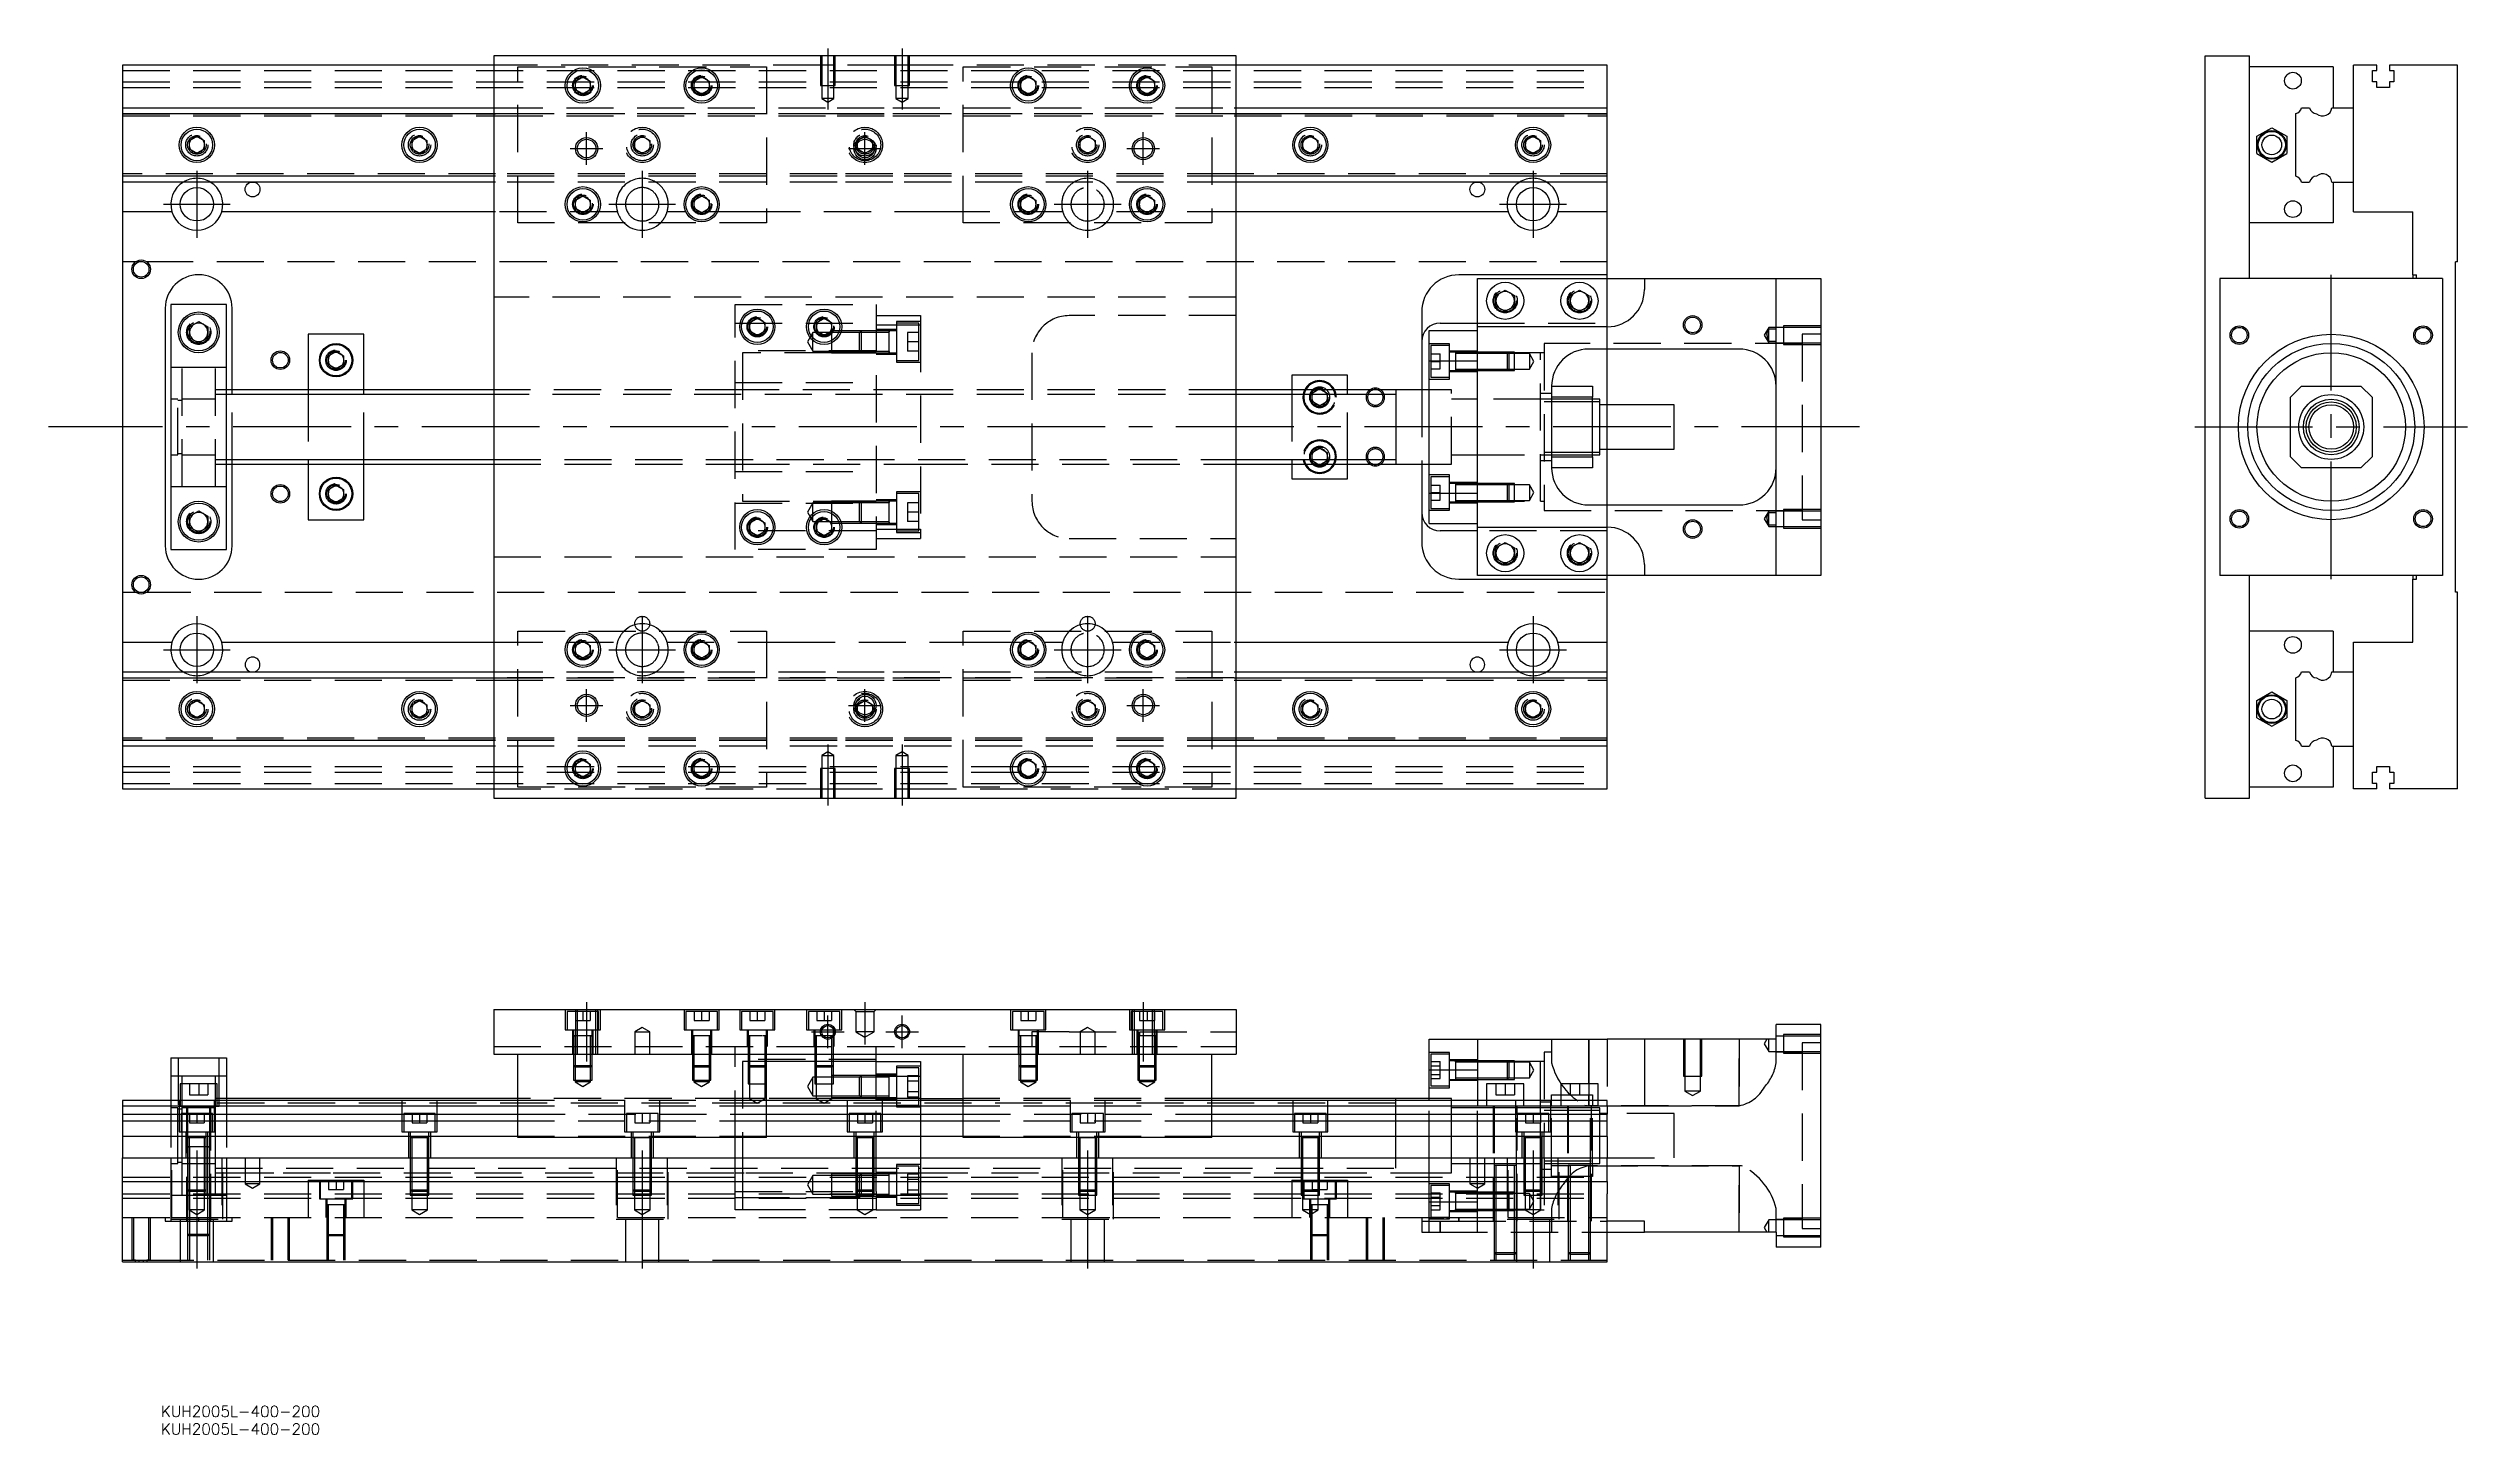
# Model space of a CAD drawing. Extents: x -20 to 632, y -271 to 102.
import ezdxf

# ---------------------------------------------------------------- set-up
doc = ezdxf.new("R2010")
doc.units = 0
doc.linetypes.add('CENTER', pattern=[50.8, 31.75, -6.35, 6.35, -6.35])
doc.linetypes.add('DASHED', pattern=[19.05, 12.7, -6.35])
doc.layers.get('0').update_dxf_attribs({"linetype": 'CONTINUOUS'})
doc.layers.add('CENTER', color=1, linetype='CENTER')
doc.styles.get("Standard").update_dxf_attribs({"font": 'txt.shx', "height": 3, "bigfont": 'bigfont.shx'})

# ---------------------------------------------------------------- blocks, each defined once
blk = doc.blocks.new('*U2')
at = {"color": 7, "linetype": 'CONTINUOUS'}
blk.add_text('KUH2005L-400-200', height=3, dxfattribs=at).set_placement((10.28, -271.46))
blk = doc.blocks.new('*U3')
at = {"color": 7, "linetype": 'CONTINUOUS'}
blk.add_text('KUH2005L-400-200', height=3, dxfattribs=at).set_placement((10.28, -266.71))

msp = doc.modelspace()

# ---------------------------------------------------------------- linework, layer by layer
at = {"color": 7, "linetype": 'CONTINUOUS'}
for p, q in [((300, 100), (100, 100)), ((100, 100), (100, -100)), ((300, -100), (300, 100)), ((561.04, -100), (561.04, 100)), ((561.04, 100), (573.04, 100)), ((573.04, 40), (573.04, 100)), ((0, 97.5), (0, 86)), ((100, 97.5), (0, 97.5)), ((122, 93.1547), (124, 94.309402)), ((122, 90.8453), (122, 93.1547)), ((124, 94.309402), (126, 93.1547)), ((126, 93.1547), (126, 90.8453)), ((154, 93.1547), (156, 94.309402)), ((154, 90.8453), (154, 93.1547)), ((156, 94.309402), (158, 93.1547)), ((158, 93.1547), (158, 90.8453)), ((242, 93.1547), (244, 94.309402)), ((242, 90.8453), (242, 93.1547)), ((244, 94.309402), (246, 93.1547)), ((246, 93.1547), (246, 90.8453)), ((274, 93.1547), (276, 94.309402)), ((274, 90.8453), (274, 93.1547)), ((276, 94.309402), (278, 93.1547)), ((278, 93.1547), (278, 90.8453)), ((400, 97.5), (300, 97.5)), ((400, 86), (400, 97.5)), ((595.54, 97), (573.04, 97)), ((595.54, 97), (595.54, 86)), ((601.04, 86), (601.04, 97.5)), ((607.34, 97.5), (601.04, 97.5)), ((606.19, 96), (607.34, 96)), ((606.19, 93), (606.19, 96)), ((607.34, 93), (606.19, 93)), ((607.34, 96), (607.34, 97.5)), ((607.34, 91.5), (607.34, 93)), ((610.74, 91.5), (607.34, 91.5)), ((610.74, 97.5), (610.74, 96)), ((629.04, 97.5), (610.74, 97.5)), ((610.74, 96), (611.89, 96)), ((610.74, 93), (610.74, 91.5)), ((611.89, 93), (610.74, 93)), ((611.89, 96), (611.89, 93)), ((629.04, 44.5), (629.04, 97.5)), ((0, 86), (0, 84.460392)), ((0, 86), (100, 86)), ((124, 89.690598), (122, 90.8453)), ((126, 90.8453), (124, 89.690598)), ((156, 89.690598), (154, 90.8453)), ((158, 90.8453), (156, 89.690598)), ((244, 89.690598), (242, 90.8453)), ((246, 90.8453), (244, 89.690598)), ((276, 89.690598), (274, 90.8453)), ((278, 90.8453), (276, 89.690598)), ((300, 86), (400, 86)), ((400, 84.460392), (400, 86)), ((587.079608, 86), (589.200392, 86)), ((595.221934, 86), (601.04, 86)), ((601.04, 66), (601.04, 86)), ((601.04, 66), (601.04, 86)), ((0, 84.460392), (0, 67.539608)), ((0, 84.460392), (100, 84.460392)), ((18, 77.1547), (20, 78.309402)), ((20, 78.309402), (22, 77.1547)), ((78, 77.1547), (80, 78.309402)), ((80, 78.309402), (82, 77.1547)), ((300, 84.460392), (400, 84.460392)), ((318, 77.1547), (320, 78.309402)), ((320, 78.309402), (322, 77.1547)), ((378, 77.1547), (380, 78.309402)), ((380, 78.309402), (382, 77.1547)), ((400, 67.539608), (400, 84.460392)), ((575.040002, 78.309401), (579.040002, 80.618802)), ((575.040002, 73.690599), (575.040002, 78.309401)), ((579.040002, 80.618802), (583.040002, 78.309401)), ((583.040002, 78.309401), (583.040002, 73.690599)), ((585.54, 67.539608), (585.54, 84.460392)), ((18, 74.8453), (18, 77.1547)), ((20, 73.690598), (18, 74.8453)), ((22, 74.8453), (20, 73.690598)), ((22, 77.1547), (22, 74.8453)), ((78, 74.8453), (78, 77.1547)), ((80, 73.690598), (78, 74.8453)), ((82, 74.8453), (80, 73.690598)), ((82, 77.1547), (82, 74.8453)), ((318, 74.8453), (318, 77.1547)), ((320, 73.690598), (318, 74.8453)), ((322, 74.8453), (320, 73.690598)), ((322, 77.1547), (322, 74.8453)), ((378, 74.8453), (378, 77.1547)), ((380, 73.690598), (378, 74.8453)), ((382, 74.8453), (380, 73.690598)), ((382, 77.1547), (382, 74.8453)), ((575.040002, 73.690599), (579.040002, 71.381198)), ((579.040002, 71.381198), (583.040002, 73.690599)), ((100, 67.539608), (0, 67.539608)), ((0, 67.539608), (0, 66)), ((100, 66), (0, 66)), ((0, 66), (0, 58)), ((400, 67.539608), (300, 67.539608)), ((400, 66), (300, 66)), ((400, 66), (400, 67.539608)), ((400, 58), (400, 66)), ((587.079608, 66), (589.200392, 66)), ((595.221934, 66), (601.04, 66)), ((595.54, 66), (595.54, 55)), ((601.04, 58), (601.04, 66)), ((122, 61.1547), (124, 62.309402)), ((122, 58.8453), (122, 61.1547)), ((124, 57.690598), (122, 58.8453)), ((124, 62.309402), (126, 61.1547)), ((126, 58.8453), (124, 57.690598)), ((126, 61.1547), (126, 58.8453)), ((154, 61.1547), (156, 62.309402)), ((154, 58.8453), (154, 61.1547)), ((156, 57.690598), (154, 58.8453)), ((156, 62.309402), (158, 61.1547)), ((158, 58.8453), (156, 57.690598)), ((158, 61.1547), (158, 58.8453)), ((242, 61.1547), (244, 62.309402)), ((242, 58.8453), (242, 61.1547)), ((244, 57.690598), (242, 58.8453)), ((244, 62.309402), (246, 61.1547)), ((246, 58.8453), (244, 57.690598)), ((246, 61.1547), (246, 58.8453)), ((274, 61.1547), (276, 62.309402)), ((274, 58.8453), (274, 61.1547)), ((276, 57.690598), (274, 58.8453)), ((276, 62.309402), (278, 61.1547)), ((278, 58.8453), (276, 57.690598)), ((278, 61.1547), (278, 58.8453)), ((13.291796, 58), (0, 58)), ((0, 58), (0, -58)), ((100, 58), (26.708204, 58)), ((373.291796, 58), (300, 58)), ((400, 58), (386.708204, 58)), ((400, 41), (400, 58)), ((595.54, 55), (573.04, 55)), ((601.04, 58), (617.04, 58)), ((617.04, 41), (617.04, 58)), ((400, 41), (360, 41)), ((365, 27), (365, 40)), ((365, 40), (410, 40)), ((400, 40), (400, 41)), ((410, 40), (410, 37)), ((410, 40), (445.5, 40)), ((445.5, -40), (445.5, 40)), ((445.5, 40), (457.5, 40)), ((457.5, 40), (457.5, -40)), ((565.04, 40), (565.04, -40)), ((625.04, 40), (565.04, 40)), ((617.04, 41), (618.04, 41)), ((617.04, 41), (617.04, 40)), ((618.04, 40), (618.04, 41)), ((625.04, 40), (625.04, -40)), ((629.04, 44.5), (628.54, 44.5)), ((628.54, -44.5), (628.54, 44.5)), ((28, 33), (13, 33)), ((13, 33), (13, -33)), ((28, -33), (28, 33)), ((370, 35.443376), (372.5, 36.886752)), ((370, 32.556624), (370, 35.443376)), ((372.5, 36.886752), (375, 35.443376)), ((375, 35.443376), (375, 32.556624)), ((390, 35.443376), (392.5, 36.886752)), ((390, 32.556624), (390, 35.443376)), ((392.5, 36.886752), (395, 35.443376)), ((395, 35.443376), (395, 32.556624)), ((11.5, 32), (11.5, -32)), ((18, 26.943376), (20.5, 28.386752)), ((18, 24.056624), (18, 26.943376)), ((20.5, 28.386752), (23, 26.943376)), ((23, 26.943376), (23, 24.056624)), ((29.5, 10), (29.5, 32)), ((169, 28.1547), (171, 29.309402)), ((169, 25.8453), (169, 28.1547)), ((171, 29.309402), (173, 28.1547)), ((173, 28.1547), (173, 25.8453)), ((187, 28.1547), (189, 29.309402)), ((187, 25.8453), (187, 28.1547)), ((189, 29.309402), (191, 28.1547)), ((191, 28.1547), (191, 25.8453)), ((350, 31), (350, 10)), ((355, 28), (365, 28)), ((400, 27), (365, 27)), ((365, 17.78342), (365, 27)), ((372.5, 31.113248), (370, 32.556624)), ((375, 32.556624), (372.5, 31.113248)), ((392.5, 31.113248), (390, 32.556624)), ((395, 32.556624), (392.5, 31.113248)), ((20.5, 22.613248), (18, 24.056624)), ((23, 24.056624), (20.5, 22.613248)), ((50, 25), (50, 10)), ((65, 25), (50, 25)), ((55.5, 19.1547), (57.5, 20.309402)), ((57.5, 20.309402), (59.5, 19.1547)), ((65, 10), (65, 25)), ((171, 24.690598), (169, 25.8453)), ((173, 25.8453), (171, 24.690598)), ((189, 24.690598), (187, 25.8453)), ((191, 25.8453), (189, 24.690598)), ((206.5, 25.449674), (206.5, 25.949678)), ((206.5, 19.949668), (206.5, 20.449674)), ((352, 17.78342), (352, 26)), ((352, 26), (365, 26)), ((435.5, 21), (395, 21)), ((400, 6), (400, 21)), ((55.5, 16.8453), (55.5, 19.1547)), ((57.5, 15.690598), (55.5, 16.8453)), ((59.5, 16.8453), (57.5, 15.690598)), ((59.5, 19.1547), (59.5, 16.8453)), ((315, 14), (315, 10)), ((330, 14), (315, 14)), ((330, 10), (330, 14)), ((352, 17.78342), (365, 17.78342)), ((352, -17.78342), (352, 17.78342)), ((365, -17.78342), (365, 17.78342)), ((365, -17.78342), (365, 17.78342)), ((100, 10), (28, 10)), ((343, 10), (300, 10)), ((321.964102, 10), (322.5, 10.309402)), ((322.5, 10.309402), (323.035898, 10)), ((343, 10.000006), (343, -10.000006)), ((352, 10), (343, 10)), ((385, 6.75), (383, 6.75)), ((385, 11), (396, 11)), ((385, 11), (385, -11)), ((396, 8), (385, 8)), ((396, 6.75), (385, 6.75)), ((396, 11), (396, 8)), ((396, -8), (396, 8)), ((398, 7.5), (396, 7.5)), ((398, 6.75), (396, 6.75)), ((398, -7.5), (398, 7.5)), ((587.04, 11), (584.04, 8)), ((584.04, -8), (584.04, 8)), ((587.04, 11), (603.04, 11)), ((606.04, 8), (603.04, 11)), ((606.04, 8), (606.04, -8)), ((418, 6), (398, 6)), ((418, -6), (418, 6)), ((398, -6), (418, -6)), ((400, -21), (400, -6)), ((28, -10), (100, -10)), ((29.5, -32), (29.5, -10)), ((50, -10), (50, -25)), ((65, -25), (65, -10)), ((300, -10), (343, -10)), ((315, -10), (315, -14)), ((322.5, -10.309402), (321.964102, -10)), ((323.035898, -10), (322.5, -10.309402)), ((330, -14), (330, -10)), ((343, -10), (352, -10)), ((350, -10), (350, -31)), ((383, -6.75), (385, -6.75)), ((385, -6.75), (396, -6.75)), ((385, -8), (396, -8)), ((396, -11), (385, -11)), ((396, -6.75), (398, -6.75)), ((396, -7.5), (398, -7.5)), ((396, -8), (396, -11)), ((584.04, -8), (587.04, -11)), ((603.04, -11), (587.04, -11)), ((603.04, -11), (606.04, -8)), ((55.5, -16.8453), (57.5, -15.690598)), ((55.5, -19.1547), (55.5, -16.8453)), ((57.5, -20.309402), (55.5, -19.1547)), ((57.5, -15.690598), (59.5, -16.8453)), ((59.5, -19.1547), (57.5, -20.309402)), ((59.5, -16.8453), (59.5, -19.1547)), ((315, -14), (330, -14)), ((352, -17.78342), (365, -17.78342)), ((352, -26), (352, -17.78342)), ((365, -27), (365, -17.78342)), ((18, -24.056624), (20.5, -22.613248)), ((18, -26.943376), (18, -24.056624)), ((20.5, -22.613248), (23, -24.056624)), ((23, -24.056624), (23, -26.943376)), ((50, -25), (65, -25)), ((169, -25.8453), (171, -24.690598)), ((169, -28.1547), (169, -25.8453)), ((171, -24.690598), (173, -25.8453)), ((173, -25.8453), (173, -28.1547)), ((187, -25.8453), (189, -24.690598)), ((187, -28.1547), (187, -25.8453)), ((189, -24.690598), (191, -25.8453)), ((191, -25.8453), (191, -28.1547)), ((206.5, -25.949678), (206.5, -25.94865)), ((352, -26), (365, -26)), ((395, -21), (435.5, -21)), ((20.5, -28.386752), (18, -26.943376)), ((23, -26.943376), (20.5, -28.386752)), ((171, -29.309402), (169, -28.1547)), ((173, -28.1547), (171, -29.309402)), ((189, -29.309402), (187, -28.1547)), ((191, -28.1547), (189, -29.309402)), ((365, -28), (355, -28)), ((365, -27), (400, -27)), ((365, -40), (365, -27)), ((370, -32.556624), (372.5, -31.113248)), ((370, -35.443376), (370, -32.556624)), ((372.5, -31.113248), (375, -32.556624)), ((375, -32.556624), (375, -35.443376)), ((390, -32.556624), (392.5, -31.113248)), ((390, -35.443376), (390, -32.556624)), ((392.5, -31.113248), (395, -32.556624)), ((395, -32.556624), (395, -35.443376)), ((13, -33), (28, -33)), ((372.5, -36.886752), (370, -35.443376)), ((375, -35.443376), (372.5, -36.886752)), ((392.5, -36.886752), (390, -35.443376)), ((395, -35.443376), (392.5, -36.886752)), ((410, -37), (410, -40)), ((360, -41), (400, -41)), ((410, -40), (365, -40)), ((400, -41), (400, -40)), ((400, -58), (400, -41)), ((445.5, -40), (410, -40)), ((457.5, -40), (445.5, -40)), ((625.04, -40), (565.04, -40)), ((573.04, -100), (573.04, -40)), ((617.04, -40), (617.04, -41)), ((617.04, -58), (617.04, -41)), ((617.04, -41), (618.04, -41)), ((618.04, -41), (618.04, -40)), ((629.04, -44.5), (628.54, -44.5)), ((629.04, -97.5), (629.04, -44.5)), ((0, -58), (0, -66)), ((0, -58), (13.291796, -58)), ((26.708204, -58), (100, -58)), ((122, -58.8453), (124, -57.690598)), ((124, -57.690598), (126, -58.8453)), ((154, -58.8453), (156, -57.690598)), ((156, -57.690598), (158, -58.8453)), ((242, -58.8453), (244, -57.690598)), ((244, -57.690598), (246, -58.8453)), ((274, -58.8453), (276, -57.690598)), ((276, -57.690598), (278, -58.8453)), ((300, -58), (373.291796, -58)), ((386.708204, -58), (400, -58)), ((400, -66), (400, -58)), ((595.54, -55), (573.04, -55)), ((595.54, -55), (595.54, -66)), ((601.04, -66), (601.04, -58)), ((601.04, -58), (617.04, -58)), ((122, -61.1547), (122, -58.8453)), ((124, -62.309402), (122, -61.1547)), ((126, -61.1547), (124, -62.309402)), ((126, -58.8453), (126, -61.1547)), ((154, -61.1547), (154, -58.8453)), ((156, -62.309402), (154, -61.1547)), ((158, -61.1547), (156, -62.309402)), ((158, -58.8453), (158, -61.1547)), ((242, -61.1547), (242, -58.8453)), ((244, -62.309402), (242, -61.1547)), ((246, -61.1547), (244, -62.309402)), ((246, -58.8453), (246, -61.1547)), ((274, -61.1547), (274, -58.8453)), ((276, -62.309402), (274, -61.1547)), ((278, -61.1547), (276, -62.309402)), ((278, -58.8453), (278, -61.1547)), ((0, -66), (0, -67.539608)), ((0, -66), (100, -66)), ((0, -67.539608), (100, -67.539608)), ((0, -67.539608), (0, -84.460392)), ((300, -66), (400, -66)), ((300, -67.539608), (400, -67.539608)), ((400, -67.539608), (400, -66)), ((400, -84.460392), (400, -67.539608)), ((575.040002, -73.690599), (579.040002, -71.381198)), ((579.040002, -71.381198), (583.040002, -73.690599)), ((585.54, -84.460392), (585.54, -67.539608)), ((587.079608, -66), (589.200392, -66)), ((595.221934, -66), (601.04, -66)), ((601.04, -86), (601.04, -66)), ((601.04, -86), (601.04, -66)), ((18, -74.8453), (20, -73.690598)), ((18, -77.1547), (18, -74.8453)), ((20, -78.309402), (18, -77.1547)), ((20, -73.690598), (22, -74.8453)), ((22, -77.1547), (20, -78.309402)), ((22, -74.8453), (22, -77.1547)), ((78, -74.8453), (80, -73.690598)), ((78, -77.1547), (78, -74.8453)), ((80, -78.309402), (78, -77.1547)), ((80, -73.690598), (82, -74.8453)), ((82, -77.1547), (80, -78.309402)), ((82, -74.8453), (82, -77.1547)), ((318, -74.8453), (320, -73.690598)), ((318, -77.1547), (318, -74.8453)), ((320, -78.309402), (318, -77.1547)), ((320, -73.690598), (322, -74.8453)), ((322, -77.1547), (320, -78.309402)), ((322, -74.8453), (322, -77.1547)), ((378, -74.8453), (380, -73.690598)), ((378, -77.1547), (378, -74.8453)), ((380, -78.309402), (378, -77.1547)), ((380, -73.690598), (382, -74.8453)), ((382, -77.1547), (380, -78.309402)), ((382, -74.8453), (382, -77.1547)), ((575.040002, -78.309401), (575.040002, -73.690599)), ((583.040002, -73.690599), (583.040002, -78.309401)), ((100, -84.460392), (0, -84.460392)), ((0, -84.460392), (0, -86)), ((400, -84.460392), (300, -84.460392)), ((400, -86), (400, -84.460392)), ((575.040002, -78.309401), (579.040002, -80.618802)), ((579.040002, -80.618802), (583.040002, -78.309401)), ((100, -86), (0, -86)), ((0, -86), (0, -97.5)), ((122, -90.8453), (124, -89.690598)), ((122, -93.1547), (122, -90.8453)), ((124, -89.690598), (126, -90.8453)), ((126, -90.8453), (126, -93.1547)), ((154, -90.8453), (156, -89.690598)), ((154, -93.1547), (154, -90.8453)), ((156, -89.690598), (158, -90.8453)), ((158, -90.8453), (158, -93.1547)), ((242, -90.8453), (244, -89.690598)), ((242, -93.1547), (242, -90.8453)), ((244, -89.690598), (246, -90.8453)), ((246, -90.8453), (246, -93.1547)), ((274, -90.8453), (276, -89.690598)), ((274, -93.1547), (274, -90.8453)), ((276, -89.690598), (278, -90.8453)), ((278, -90.8453), (278, -93.1547)), ((400, -86), (300, -86)), ((400, -97.5), (400, -86)), ((587.079608, -86), (589.200392, -86)), ((595.221934, -86), (601.04, -86)), ((595.54, -86), (595.54, -97)), ((601.04, -97.5), (601.04, -86)), ((0, -97.5), (100, -97.5)), ((124, -94.309402), (122, -93.1547)), ((126, -93.1547), (124, -94.309402)), ((156, -94.309402), (154, -93.1547)), ((158, -93.1547), (156, -94.309402)), ((244, -94.309402), (242, -93.1547)), ((246, -93.1547), (244, -94.309402)), ((276, -94.309402), (274, -93.1547)), ((278, -93.1547), (276, -94.309402)), ((300, -97.5), (400, -97.5)), ((595.54, -97), (573.04, -97)), ((607.34, -97.5), (601.04, -97.5)), ((606.19, -93), (607.34, -93)), ((606.19, -96), (606.19, -93)), ((607.34, -96), (606.19, -96)), ((607.34, -91.5), (610.74, -91.5)), ((607.34, -93), (607.34, -91.5)), ((607.34, -97.5), (607.34, -96)), ((610.74, -91.5), (610.74, -93)), ((610.74, -93), (611.89, -93)), ((610.74, -96), (610.74, -97.5)), ((611.89, -96), (610.74, -96)), ((629.04, -97.5), (610.74, -97.5)), ((611.89, -93), (611.89, -96)), ((100, -100), (300, -100)), ((561.04, -100), (573.04, -100)), ((100, -156.93), (100, -168.93)), ((100, -156.93), (300, -156.93)), ((300, -156.93), (300, -168.93)), ((445.5, -164.93), (445.5, -160.93)), ((457.5, -160.93), (445.5, -160.93)), ((457.5, -220.93), (457.5, -160.93)), ((100, -168.93), (300, -168.93)), ((106.5, -191.43), (106.5, -168.93)), ((173.5, -191.43), (173.5, -168.93)), ((188.770162, -164.03), (188.32967, -164.03)), ((191.500006, -164.03), (191.229838, -164.03)), ((203, -181.43), (203, -168.93)), ((226.5, -191.43), (226.5, -168.93)), ((293.5, -191.43), (293.5, -168.93)), ((352, -173.14658), (352, -164.93)), ((352, -164.93), (365, -164.93)), ((365, -164.93), (400, -164.93)), ((365, -164.93), (365, -181.43)), ((410, -164.93), (400, -164.93)), ((410, -164.93), (410, -182.93)), ((445.5, -164.93), (410, -164.93)), ((13, -169.93), (28, -169.93)), ((13, -169.93), (13, -181.43)), ((28, -169.93), (28, -181.43)), ((203, -170.93), (215, -170.93)), ((215, -170.93), (215, -181.43)), ((352, -173.14658), (365, -173.14658)), ((352, -181.43), (352, -173.14658)), ((359.1, -170.752326), (359.1, -170.753182)), ((359.1, -173.1023), (359.1, -173.38317)), ((359.1, -175.019328), (359.1, -175.752336)), ((0, -181.43), (0, -182.969608)), ((106.5, -181.43), (0, -181.43)), ((106.5, -180.93), (28, -180.93)), ((226.5, -181.43), (173.5, -181.43)), ((215, -180.93), (226.5, -180.93)), ((343, -180.93), (293.5, -180.93)), ((400, -181.43), (293.5, -181.43)), ((343, -180.93), (342.995, -180.93)), ((343, -180.930502), (343, -180.93)), ((343.005, -180.93), (343, -180.93)), ((352, -180.93), (343, -180.93)), ((343, -181.43), (343, -180.93)), ((377.5, -176.93), (367.5, -176.93)), ((367.5, -176.93), (367.5, -181.43)), ((377.5, -181.43), (377.5, -176.93)), ((397.5, -176.93), (387.5, -176.93)), ((387.5, -176.93), (387.5, -181.43)), ((397.5, -181.43), (397.5, -176.93)), ((400, -182.969608), (400, -181.43)), ((106.5, -182.969608), (0, -182.969608)), ((0, -182.969608), (0, -185.090392)), ((0, -185.090392), (106.5, -185.090392)), ((0, -185.090392), (0, -187.000532)), ((106.5, -187.000532), (0, -187.000532)), ((0, -187.000532), (0, -191.111934)), ((226.5, -182.969608), (173.5, -182.969608)), ((173.5, -185.090392), (226.5, -185.090392)), ((226.5, -187.000532), (173.5, -187.000532)), ((400, -182.969608), (293.5, -182.969608)), ((293.5, -185.090392), (400, -185.090392)), ((400, -187.000532), (293.5, -187.000532)), ((410, -182.93), (400, -182.93)), ((400, -182.969608), (400, -185.090392)), ((400, -187.000532), (400, -185.090392)), ((400, -191.111934), (400, -187.000532)), ((0, -191.111934), (0, -196.93)), ((106.5, -191.111934), (0, -191.111934)), ((17.9, -193.93), (17.499994, -193.93)), ((22.5, -193.93), (22.1, -193.93)), ((23.500006, -193.93), (22.5, -193.93)), ((173.5, -191.43), (106.5, -191.43)), ((226.5, -191.111934), (173.5, -191.111934)), ((293.5, -191.43), (226.5, -191.43)), ((400, -191.111934), (293.5, -191.111934)), ((400, -191.111934), (400, -196.93)), ((0, -196.93), (400, -196.93)), ((0, -203.23), (0, -196.93)), ((214.5, -199.68), (215, -199.68)), ((400, -203.23), (400, -196.93)), ((0, -203.23), (400, -203.23)), ((0, -206.63), (0, -203.23)), ((0, -224.93), (0, -206.63)), ((206.5, -204.019994), (206.5, -203.23)), ((206.5, -207.180006), (206.5, -206.63)), ((359.1, -206.107664), (359.1, -206.50767)), ((359.1, -206.50767), (359.1, -206.63)), ((359.1, -208.465624), (359.1, -208.749714)), ((400, -203.23), (400, -206.63)), ((400, -224.93), (400, -206.63)), ((359.1, -210.70767), (359.1, -211.107674)), ((410, -213.93), (400, -213.93)), ((410, -216.93), (410, -213.93)), ((400, -216.93), (410, -216.93)), ((445.5, -216.93), (410, -216.93)), ((445.5, -216.93), (445.5, -220.93)), ((457.5, -220.93), (445.5, -220.93)), ((0, -224.93), (400, -224.93))]:
    msp.add_line(p, q, dxfattribs=at)
at = {"color": 3, "linetype": 'DASHED'}
for p, q in [((188.000006, 100), (188.000006, 92)), ((188.35, 100), (188.35, 92)), ((191.65, 92), (191.65, 100)), ((191.999994, 92), (191.999994, 100)), ((208.000006, 100), (208.000006, 92)), ((208.35, 100), (208.35, 92)), ((211.65, 92), (211.65, 100)), ((211.999994, 92), (211.999994, 100)), ((0, 96), (400, 96)), ((0, 93), (400, 93)), ((0, 91.5), (400, 91.5)), ((188.000006, 97.5), (100, 97.5)), ((106.5, 55), (106.5, 97)), ((106.5, 97), (173.5, 97)), ((173.5, 97), (173.5, 55)), ((191.999994, 97.5), (188.000006, 97.5)), ((188.000006, 92), (191.999994, 92)), ((188.35, 92), (188.35, 88.5)), ((191.65, 88.5), (191.65, 92)), ((208.000006, 97.5), (191.999994, 97.5)), ((211.999994, 97.5), (208.000006, 97.5)), ((208.000006, 92), (211.999994, 92)), ((208.35, 92), (208.35, 88.5)), ((211.65, 88.5), (211.65, 92)), ((300, 97.5), (211.999994, 97.5)), ((226.5, 97), (293.5, 97)), ((226.5, 55), (226.5, 97)), ((241.5, 92), (241.518502, 92.303588)), ((273.5, 92), (273.512884, 92.253488)), ((293.5, 97), (293.5, 55)), ((100, 86), (100.5, 86)), ((100.5, 86), (192.5, 86)), ((191.65, 88.5), (188.35, 88.5)), ((188.35, 88.5), (190, 87.547372)), ((190, 87.547372), (191.65, 88.5)), ((192.5, 86), (207.5, 86)), ((207.5, 86), (299.5, 86)), ((211.65, 88.5), (208.35, 88.5)), ((208.35, 88.5), (210, 87.547372)), ((210, 87.547372), (211.65, 88.5)), ((299.5, 86), (300, 86)), ((0, 84.403994), (100.5, 84.403994)), ((0, 83.8), (100.5, 83.8)), ((100, 84.460392), (100.5, 84.460392)), ((100.5, 84.460392), (192.5, 84.460392)), ((192.5, 84.403994), (100.5, 84.403994)), ((100.5, 83.8), (192.5, 83.8)), ((138, 77.1547), (140, 78.309402)), ((140, 78.309402), (142, 77.1547)), ((192.5, 84.460392), (207.5, 84.460392)), ((192.5, 84.403994), (207.5, 84.403994)), ((192.5, 83.8), (207.5, 83.8)), ((198, 77.1547), (200, 78.309402)), ((200, 78.309402), (202, 77.1547)), ((207.5, 84.460392), (299.5, 84.460392)), ((299.5, 84.403994), (207.5, 84.403994)), ((207.5, 83.8), (299.5, 83.8)), ((258, 77.1547), (260, 78.309402)), ((260, 78.309402), (262, 77.1547)), ((299.5, 84.460392), (300, 84.460392)), ((299.5, 84.403994), (400, 84.403994)), ((299.5, 83.8), (400, 83.8)), ((22.483582, 76.286038), (22.5, 76)), ((82.483582, 76.286038), (82.5, 76)), ((138, 74.8453), (138, 77.1547)), ((140, 73.690598), (138, 74.8453)), ((142, 74.8453), (140, 73.690598)), ((142, 77.1547), (142, 74.8453)), ((142.483582, 76.286038), (142.5, 76)), ((198, 74.8453), (198, 77.1547)), ((200, 73.690598), (198, 74.8453)), ((202, 74.8453), (200, 73.690598)), ((202, 77.1547), (202, 74.8453)), ((202.483582, 76.286038), (202.5, 76)), ((257.5, 76), (257.534018, 76.411016)), ((258, 74.8453), (258, 77.1547)), ((260, 73.690598), (258, 74.8453)), ((262, 74.8453), (260, 73.690598)), ((262, 77.1547), (262, 74.8453)), ((322.483582, 76.286038), (322.5, 76)), ((377.5, 76), (377.534018, 76.411016)), ((100.5, 68.2), (0, 68.2)), ((100.5, 67.596006), (0, 67.596006)), ((100.5, 67.539608), (100, 67.539608)), ((100.5, 66), (100, 66)), ((192.5, 68.2), (100.5, 68.2)), ((192.5, 67.596006), (100.5, 67.596006)), ((192.5, 67.539608), (100.5, 67.539608)), ((192.5, 66), (100.5, 66)), ((207.5, 68.2), (192.5, 68.2)), ((207.5, 67.596006), (192.5, 67.596006)), ((207.5, 67.539608), (192.5, 67.539608)), ((207.5, 66), (192.5, 66)), ((299.5, 68.2), (207.5, 68.2)), ((299.5, 67.596006), (207.5, 67.596006)), ((299.5, 67.539608), (207.5, 67.539608)), ((299.5, 66), (207.5, 66)), ((400, 68.2), (299.5, 68.2)), ((400, 67.596006), (299.5, 67.596006)), ((300, 67.539608), (299.5, 67.539608)), ((300, 66), (299.5, 66)), ((126.483582, 60.286038), (126.5, 60)), ((158.483582, 60.286038), (158.5, 60)), ((241.5, 60), (241.518502, 60.303588)), ((273.5, 60), (273.512884, 60.253488)), ((100.5, 58), (100, 58)), ((133.291796, 58), (100.5, 58)), ((173.5, 55), (106.5, 55)), ((170.691578, 58), (146.708204, 58)), ((155.464102, 58), (155.359688, 58)), ((156.640312, 58), (156.535898, 58)), ((171.25, 58), (170.691578, 58)), ((173.112542, 58), (171.25, 58)), ((173.5, 58), (173.112542, 58)), ((174.359688, 58), (173.5, 58)), ((175.535898, 58), (174.464102, 58)), ((176.5, 58), (175.640312, 58)), ((176.887458, 58), (176.5, 58)), ((178.75, 58), (176.887458, 58)), ((179.308422, 58), (178.75, 58)), ((220.691578, 58), (179.308422, 58)), ((221.25, 58), (220.691578, 58)), ((223.112542, 58), (221.25, 58)), ((223.5, 58), (223.112542, 58)), ((224.359688, 58), (223.5, 58)), ((224.464102, 58), (224.359688, 58)), ((225.535898, 58), (224.464102, 58)), ((225.640312, 58), (225.535898, 58)), ((226.5, 58), (225.640312, 58)), ((226.887458, 58), (226.5, 58)), ((293.5, 55), (226.5, 55)), ((228.75, 58), (226.887458, 58)), ((229.308422, 58), (228.75, 58)), ((252.691578, 58), (229.308422, 58)), ((253.25, 58), (252.691578, 58)), ((253.291796, 58), (253.25, 58)), ((299.5, 58), (266.708204, 58)), ((300, 58), (299.5, 58)), ((4.359688, 44.5), (0, 44.5)), ((400, 44.5), (5.640312, 44.5)), ((400, 28), (400, 40)), ((300, 35), (100, 35)), ((165, 33), (203, 33)), ((165, -33), (165, 33)), ((203, 33), (203, -33)), ((369.5, 34), (369.520026, 34.346056)), ((389.5, 34), (389.520026, 34.346056)), ((165, 28), (203, 28)), ((168.5, 27), (168.518502, 27.303588)), ((191.483582, 27.286038), (191.5, 27)), ((203, 30), (215, 30)), ((203, 27.495454), (215, 27.495454)), ((208.5, 26.249674), (203, 26.249674)), ((208.5, 28.449674), (208.5, 17.449674)), ((215, 28.449674), (208.5, 28.449674)), ((214.5, 27.949674), (208.5, 27.949674)), ((214.5, 17.949674), (214.5, 27.949674)), ((215, 30), (215, 27.495454)), ((215, 27.495454), (215, -27.495454)), ((300, 30), (255, 30)), ((365, 28), (400, 28)), ((400, 27), (400, 28)), ((400, 21), (400, 27)), ((443.5, 26.848738), (442.287564, 24.748738)), ((443.302956, 25.985522), (443.5, 26.435254)), ((443.5, 26.435254), (443.5, 26.848738)), ((447.5, 26.848738), (443.5, 26.848738)), ((443.5, 23.06222), (443.5, 26.435794)), ((443.5, 26.435254), (445.5, 26.435254)), ((447.5, 27.248732), (447.5, 22.248742)), ((457.5, 27.248732), (447.5, 27.248732)), ((457.5, 26.848738), (447.5, 26.848738)), ((23.477798, 25.864306), (23.5, 25.5)), ((203, 20.5), (165, 20.5)), ((167, 20), (167, -20)), ((191, 20), (167, 20)), ((186, 25.449674), (184.556624, 22.949674)), ((184.556624, 22.949674), (186, 20.449674)), ((186, 20.449674), (186, 25.449674)), ((187.583494, 25.449674), (186, 25.449674)), ((186, 20.449674), (191, 20.449674)), ((187.59475, 25.439464), (187.583494, 25.449674)), ((190.416436, 25.449674), (187.583494, 25.449674)), ((190.416506, 25.449674), (190.32061, 25.367214)), ((191, 25.449674), (190.416436, 25.449674)), ((191.268656, 25.949668), (191, 25.949668)), ((191, 25.8453), (191, 25.5)), ((191, 25.5), (191, 25.112542)), ((198.49998, 25.449674), (191, 25.449674)), ((191, 25.112542), (191, 23.25)), ((191, 23.25), (191, 22.691578)), ((191, 22.691578), (191, 19.949678)), ((191, 20.449674), (198.49998, 20.449674)), ((198.949674, 20), (191, 20)), ((191, 19.949678), (198.99998, 19.949678)), ((191.541516, 25.949668), (191.268656, 25.949668)), ((193.118168, 25.949668), (191.541516, 25.949668)), ((193.632418, 25.949668), (193.118168, 25.949668)), ((198.99998, 25.949668), (193.632418, 25.949668)), ((199, 25.949674), (198.5, 25.449674)), ((198.5, 20.449674), (198.5, 25.449674)), ((203, 25.449674), (198.5, 25.449674)), ((198.5, 20.449674), (203, 20.449674)), ((198.5, 20.449674), (199, 19.949674)), ((203, 20), (198.949674, 20)), ((203, 25.949668), (198.999994, 25.949668)), ((198.999994, 19.949678), (203, 19.949678)), ((199, 25.949674), (199, 19.949674)), ((203, 25.949674), (199, 25.949674)), ((199, 19.949674), (203, 19.949674)), ((203, 19.649674), (208.5, 19.649674)), ((206.505, 25.949674), (203.00002, 25.949674)), ((206.5, 25.449674), (203.00002, 25.449674)), ((203.00002, 20.449674), (206.5, 20.449674)), ((203.00002, 19.949674), (206.505, 19.949674)), ((208.5, 25.949674), (206.495, 25.949674)), ((206.495, 19.949674), (208.5, 19.949674)), ((206.5, 25.599876), (206.5, 25.949674)), ((206.5, 25.949674), (206.5, 25.599876)), ((206.5, 20.29947), (206.5, 25.599876)), ((206.5, 19.949674), (206.5, 20.29947)), ((206.5, 20.29947), (206.5, 19.949674)), ((211.5, 25.449674), (211.5, 22.949674)), ((214.5, 25.449674), (211.5, 25.449674)), ((211.5, 22.949674), (211.5, 20.449674)), ((214.5, 22.949674), (211.5, 22.949674)), ((214.5, 20.449674), (211.5, 20.449674)), ((245, 20), (245, -20)), ((357.5, 22.42767), (352, 22.42767)), ((352.5, 21.92767), (352.5, 13.42767)), ((357.5, 21.92767), (352.5, 21.92767)), ((352.5, 19.67767), (355, 19.67767)), ((355, 17.67767), (355, 19.67767)), ((357.5, 12.92767), (357.5, 22.42767)), ((365, 20.42767), (357.5, 20.42767)), ((359.1, 20.17767), (357.5, 20.17767)), ((359.1, 20.17767), (359.095, 20.17767)), ((359.1, 20.17767), (359.1, 19.92022)), ((359.105, 20.17767), (359.1, 20.17767)), ((364.99998, 20.17767), (359.1, 20.17767)), ((359.1, 19.92022), (359.1, 15.435068)), ((364.99998, 19.77767), (359.1, 19.77767)), ((365, 17.78342), (365, 26)), ((373.1, 20.17767), (365, 20.17767)), ((373.1, 20.177664), (365, 20.177664)), ((382, 20), (365, 20)), ((373.5, 19.77767), (365, 19.77767)), ((373.1, 15.17767), (373.1, 20.17767)), ((373.5, 19.77767), (373.1, 20.17767)), ((375, 20.177664), (373.10002, 20.177664)), ((373.5, 19.77767), (373.5, 15.57767)), ((375, 19.77767), (373.50002, 19.77767)), ((375, 15.177674), (375, 20.177664)), ((379, 19.77767), (375, 19.77767)), ((379, 19.77767), (379, 15.57767)), ((380.212436, 17.67767), (379, 19.77767)), ((382, -20), (382, 20)), ((383, 20), (382, 20)), ((383, 22.5), (383, -22.5)), ((452.5, 22.5), (383, 22.5)), ((442.287564, 24.748738), (443.5, 22.648738)), ((443.016436, 24.911344), (443.060666, 25.226886)), ((443.060666, 25.226886), (443.163852, 25.611128)), ((443.163852, 25.611128), (443.302956, 25.985522)), ((443.5, 22.648738), (443.5, 23.06222)), ((445.5, 23.06222), (443.5, 23.06222)), ((443.5, 22.648738), (447.5, 22.648738)), ((447.5, 22.648738), (457.5, 22.648738)), ((447.5, 22.248742), (457.5, 22.248742)), ((452.5, 25), (452.5, -25)), ((457.5, 25), (452.5, 25)), ((16, 16), (13, 16)), ((16, -16), (16, 16)), ((25, 16), (16, 16)), ((25, -16), (25, 16)), ((28, 16), (25, 16)), ((55, 18), (55.012884, 18.253488)), ((208.5, 17.949674), (214.5, 17.949674)), ((208.5, 17.449674), (215, 17.449674)), ((352.5, 17.67767), (355, 17.67767)), ((352.5, 15.67767), (355, 15.67767)), ((352.5, 13.42767), (357.5, 13.42767)), ((355, 15.67767), (355, 17.67767)), ((357.5, 15.17767), (359.1, 15.17767)), ((357.5, 14.92767), (365, 14.92767)), ((359.095, 15.17767), (359.1, 15.17767)), ((359.1, 15.57767), (364.99998, 15.57767)), ((359.1, 15.435068), (359.1, 15.17767)), ((359.1, 15.17767), (359.105, 15.17767)), ((359.1, 15.17767), (364.99998, 15.17767)), ((365, 15.57767), (373.5, 15.57767)), ((365, 15.177674), (373.1, 15.177674)), ((365, 15.17767), (373.1, 15.17767)), ((373.1, 15.17767), (373.5, 15.57767)), ((373.10002, 15.177674), (375, 15.177674)), ((373.50002, 15.57767), (375, 15.57767)), ((375, 15.57767), (379, 15.57767)), ((379, 15.57767), (380.212436, 17.67767)), ((14.85, 7.5), (13, 7.5)), ((14.85, -7.5), (14.85, 7.5)), ((16, 7.15), (14.85, 7.15)), ((25, 7.5), (16, 7.5)), ((28, 10), (25, 10)), ((28, 8.75), (25, 8.75)), ((29.5, 8.75), (29.5, 10)), ((29.5, -8.75), (29.5, 8.75)), ((50, 10), (50, 8.75)), ((50, 8.75), (50, -8.75)), ((65, 8.75), (65, 10)), ((65, -8.75), (65, 8.75)), ((167, 10), (100, 10)), ((300, 8.75), (100, 8.75)), ((165, 12), (203, 12)), ((215, 10), (167, 10)), ((300, 10), (215, 10)), ((315, 10), (315, 8.75)), ((315, 8.75), (315, -8.75)), ((320, 8), (320.018502, 8.303588)), ((320.5, 9.1547), (321.964102, 10)), ((320.5, 8.75), (320.5, 9.1547)), ((320.5, 6.8453), (320.5, 8.75)), ((322.5, 5.690598), (320.5, 6.8453)), ((324.5, 6.8453), (322.5, 5.690598)), ((323.035898, 10), (324.5, 9.1547)), ((324.5, 9.1547), (324.5, 8.75)), ((324.5, 8.75), (324.5, 6.8453)), ((330, 8.75), (330, 10)), ((330, -8.75), (330, 8.75)), ((343, 10), (342.995, 10)), ((343.005, 10), (343, 10)), ((350, 10), (350, -10)), ((352, 12.92767), (357.5, 12.92767)), ((358, 10), (352, 10)), ((358, -10), (358, 10)), ((365, 7.5), (358, 7.5)), ((382, 7.5), (365, 7.5)), ((385, 9), (382, 9)), ((383, 7.5), (382, 7.5)), ((383, 7.5), (382.995, 7.5)), ((385, 7.5), (383, 7.5)), ((383.005, 7.5), (383, 7.5)), ((396, 7.5), (385, 7.5)), ((400, -6), (400, 6)), ((320.5, -6.8453), (322.5, -5.690598)), ((322.5, -5.690598), (324.5, -6.8453)), ((13, -7.5), (14.85, -7.5)), ((14.85, -7.15), (16, -7.15)), ((16, -7.5), (25, -7.5)), ((25, -8.75), (28, -8.75)), ((25, -10), (28, -10)), ((29.5, -10), (29.5, -8.75)), ((50, -8.75), (50, -10)), ((65, -10), (65, -8.75)), ((100, -8.75), (300, -8.75)), ((100, -10), (167, -10)), ((165, -12), (203, -12)), ((167, -10), (215, -10)), ((215, -10), (300, -10)), ((315, -8.75), (315, -10)), ((320, -8), (320.018502, -7.696412)), ((320.5, -8.75), (320.5, -6.8453)), ((320.5, -9.1547), (320.5, -8.75)), ((321.964102, -10), (320.5, -9.1547)), ((324.5, -9.1547), (323.035898, -10)), ((324.5, -6.8453), (324.5, -8.75)), ((324.5, -8.75), (324.5, -9.1547)), ((330, -10), (330, -8.75)), ((342.995, -10), (343, -10)), ((343, -10), (343.005, -10)), ((352, -10), (358, -10)), ((357.5, -12.92767), (352, -12.92767)), ((357.5, -22.42767), (357.5, -12.92767)), ((358, -7.5), (365, -7.5)), ((365, -7.5), (382, -7.5)), ((382, -7.5), (383, -7.5)), ((382, -9), (385, -9)), ((382.995, -7.5), (383, -7.5)), ((383, -7.5), (385, -7.5)), ((383, -7.5), (383.005, -7.5)), ((385, -7.5), (396, -7.5)), ((13, -16), (16, -16)), ((16, -16), (25, -16)), ((25, -16), (28, -16)), ((55, -18), (55.012884, -17.746512)), ((208.5, -17.449674), (208.5, -28.449674)), ((215, -17.449674), (208.5, -17.449674)), ((214.5, -17.949674), (208.5, -17.949674)), ((214.5, -27.949674), (214.5, -17.949674)), ((352.5, -13.42767), (352.5, -21.92767)), ((357.5, -13.42767), (352.5, -13.42767)), ((352.5, -15.67767), (355, -15.67767)), ((352.5, -17.67767), (355, -17.67767)), ((355, -17.67767), (355, -15.67767)), ((355, -19.67767), (355, -17.67767)), ((365, -14.92767), (357.5, -14.92767)), ((359.1, -15.17767), (357.5, -15.17767)), ((359.1, -15.17767), (359.095, -15.17767)), ((359.1, -15.17767), (359.1, -15.435118)), ((364.99998, -15.17767), (359.1, -15.17767)), ((359.105, -15.17767), (359.1, -15.17767)), ((359.1, -15.435118), (359.1, -19.920272)), ((364.99998, -15.57767), (359.1, -15.57767)), ((373.1, -15.17767), (365, -15.17767)), ((373.1, -15.177674), (365, -15.177674)), ((373.5, -15.57767), (365, -15.57767)), ((365, -26), (365, -17.78342)), ((373.1, -20.17767), (373.1, -15.17767)), ((373.5, -15.57767), (373.1, -15.17767)), ((375, -15.177674), (373.10002, -15.177674)), ((373.5, -15.57767), (373.5, -19.77767)), ((375, -15.57767), (373.50002, -15.57767)), ((375, -20.177664), (375, -15.177674)), ((379, -15.57767), (375, -15.57767)), ((379, -15.57767), (379, -19.77767)), ((380.212436, -17.67767), (379, -15.57767)), ((379, -19.77767), (380.212436, -17.67767)), ((17.5, -25.5), (17.520026, -25.153944)), ((165, -20.5), (203, -20.5)), ((167, -20), (191, -20)), ((186, -20.449674), (184.556624, -22.949674)), ((184.556624, -22.949674), (186, -25.449674)), ((186, -25.449674), (186, -20.449674)), ((191, -20.449674), (186, -20.449674)), ((186, -25.449674), (187.583654, -25.449674)), ((187.583654, -25.449674), (190.416258, -25.449674)), ((190.416258, -25.449674), (191, -25.449674)), ((191, -19.949678), (191, -22.691578)), ((198.99998, -19.949678), (191, -19.949678)), ((191, -20), (198.949674, -20)), ((198.49998, -20.449674), (191, -20.449674)), ((191, -22.691578), (191, -23.25)), ((191, -23.25), (191, -25.112542)), ((191, -25.112542), (191, -25.5)), ((191, -25.449674), (198.49998, -25.449674)), ((191, -25.5), (191, -25.8453)), ((191, -25.949668), (191.268656, -25.949668)), ((191.268656, -25.949668), (191.541516, -25.949668)), ((191.541516, -25.949668), (193.118168, -25.949668)), ((193.118168, -25.949668), (193.632418, -25.949668)), ((193.632418, -25.949668), (198.99998, -25.949668)), ((199, -19.949674), (198.5, -20.449674)), ((198.5, -25.449674), (198.5, -20.449674)), ((203, -20.449674), (198.5, -20.449674)), ((198.5, -25.449674), (203, -25.449674)), ((198.5, -25.449674), (199, -25.949674)), ((198.949674, -20), (203, -20)), ((203, -19.949678), (198.999994, -19.949678)), ((198.999994, -25.949668), (203, -25.949668)), ((199, -19.949674), (199, -25.949674)), ((203, -19.949674), (199, -19.949674)), ((199, -25.949674), (203, -25.949674)), ((208.5, -19.649674), (203, -19.649674)), ((206.505, -19.949674), (203.00002, -19.949674)), ((206.5, -20.449674), (203.00002, -20.449674)), ((203.00002, -25.449674), (206.5, -25.449674)), ((203.00002, -25.949674), (206.505, -25.949674)), ((208.5, -19.949674), (206.495, -19.949674)), ((206.495, -25.949674), (208.5, -25.949674)), ((206.5, -20.29947), (206.5, -19.949674)), ((206.5, -19.949674), (206.5, -20.29947)), ((206.5, -25.599876), (206.5, -20.29947)), ((206.5, -25.949674), (206.5, -25.599876)), ((206.5, -25.599876), (206.5, -25.949674)), ((211.5, -20.449674), (211.5, -22.949674)), ((214.5, -20.449674), (211.5, -20.449674)), ((214.5, -22.949674), (211.5, -22.949674)), ((211.5, -22.949674), (211.5, -25.449674)), ((214.5, -25.449674), (211.5, -25.449674)), ((352, -22.42767), (357.5, -22.42767)), ((352.5, -19.67767), (355, -19.67767)), ((352.5, -21.92767), (357.5, -21.92767)), ((357.5, -20.17767), (359.1, -20.17767)), ((357.5, -20.42767), (365, -20.42767)), ((359.095, -20.17767), (359.1, -20.17767)), ((359.1, -19.77767), (364.99998, -19.77767)), ((359.1, -19.920272), (359.1, -20.17767)), ((359.1, -20.17767), (364.99998, -20.17767)), ((359.1, -20.17767), (359.105, -20.17767)), ((365, -19.77767), (373.5, -19.77767)), ((365, -20), (382, -20)), ((365, -20.177664), (373.1, -20.177664)), ((365, -20.17767), (373.1, -20.17767)), ((373.1, -20.17767), (373.5, -19.77767)), ((373.10002, -20.177664), (375, -20.177664)), ((373.50002, -19.77767), (375, -19.77767)), ((375, -19.77767), (379, -19.77767)), ((382, -20), (383, -20)), ((383, -22.5), (452.5, -22.5)), ((400, -27), (400, -21)), ((443.5, -22.648738), (442.287564, -24.748738)), ((442.287564, -24.748738), (443.5, -26.848738)), ((443.016436, -24.586132), (443.060666, -24.27059)), ((443.060666, -24.27059), (443.163852, -23.886348)), ((443.163852, -23.886348), (443.302956, -23.511954)), ((443.302956, -23.511954), (443.5, -23.06222)), ((443.5, -23.06222), (443.5, -22.648738)), ((447.5, -22.648738), (443.5, -22.648738)), ((443.5, -26.435254), (443.5, -23.06168)), ((443.5, -23.06222), (445.5, -23.06222)), ((447.5, -22.248742), (447.5, -27.248732)), ((457.5, -22.248742), (447.5, -22.248742)), ((457.5, -22.648738), (447.5, -22.648738)), ((452.5, -25), (457.5, -25)), ((203, -28), (165, -28)), ((168.5, -27), (168.518502, -26.696412)), ((186.5, -27), (186.518502, -26.696412)), ((203, -26.249674), (208.5, -26.249674)), ((203, -27.495454), (215, -27.495454)), ((203, -30), (215, -30)), ((208.5, -27.949674), (214.5, -27.949674)), ((208.5, -28.449674), (215, -28.449674)), ((215, -27.495454), (215, -30)), ((255, -30), (300, -30)), ((400, -28), (365, -28)), ((400, -28), (400, -27)), ((400, -40), (400, -28)), ((443.5, -26.848738), (443.5, -26.435254)), ((445.5, -26.435254), (443.5, -26.435254)), ((443.5, -26.848738), (447.5, -26.848738)), ((447.5, -26.848738), (457.5, -26.848738)), ((447.5, -27.248732), (457.5, -27.248732)), ((100, -35), (300, -35)), ((203, -33), (165, -33)), ((369.5, -34), (369.520026, -33.653944)), ((389.5, -34), (389.520026, -33.653944)), ((0, -44.5), (4.359688, -44.5)), ((5.640312, -44.5), (400, -44.5)), ((100, -58), (100.5, -58)), ((100.5, -58), (133.291796, -58)), ((106.5, -97), (106.5, -55)), ((106.5, -55), (173.5, -55)), ((146.708204, -58), (170.691578, -58)), ((155.359688, -58), (155.464102, -58)), ((156.535898, -58), (156.640312, -58)), ((170.691578, -58), (171.25, -58)), ((171.25, -58), (173.112542, -58)), ((173.112542, -58), (173.5, -58)), ((173.5, -55), (173.5, -97)), ((173.5, -58), (174.359688, -58)), ((174.464102, -58), (175.535898, -58)), ((175.640312, -58), (176.5, -58)), ((176.5, -58), (176.887458, -58)), ((176.887458, -58), (178.75, -58)), ((178.75, -58), (179.308422, -58)), ((179.308422, -58), (220.691578, -58)), ((220.691578, -58), (221.25, -58)), ((221.25, -58), (223.112542, -58)), ((223.112542, -58), (223.5, -58)), ((223.5, -58), (224.359688, -58)), ((224.359688, -58), (224.464102, -58)), ((224.464102, -58), (225.535898, -58)), ((225.535898, -58), (225.640312, -58)), ((225.640312, -58), (226.5, -58)), ((226.5, -55), (293.5, -55)), ((226.5, -97), (226.5, -55)), ((226.5, -58), (226.887458, -58)), ((226.887458, -58), (228.75, -58)), ((228.75, -58), (229.308422, -58)), ((229.308422, -58), (252.691578, -58)), ((252.691578, -58), (253.25, -58)), ((253.25, -58), (253.291796, -58)), ((266.708204, -58), (299.5, -58)), ((293.5, -55), (293.5, -97)), ((299.5, -58), (300, -58)), ((121.5, -60), (121.512884, -59.746512)), ((246.483582, -59.713962), (246.5, -60)), ((0, -67.596006), (100.5, -67.596006)), ((0, -68.2), (100.5, -68.2)), ((100, -66), (100.5, -66)), ((100, -67.539608), (100.5, -67.539608)), ((100.5, -66), (192.5, -66)), ((100.5, -67.539608), (192.5, -67.539608)), ((192.5, -67.596006), (100.5, -67.596006)), ((100.5, -68.2), (192.5, -68.2)), ((192.5, -66), (207.5, -66)), ((192.5, -67.539608), (207.5, -67.539608)), ((192.5, -67.596006), (207.5, -67.596006)), ((192.5, -68.2), (207.5, -68.2)), ((207.5, -66), (299.5, -66)), ((207.5, -67.539608), (299.5, -67.539608)), ((299.5, -67.596006), (207.5, -67.596006)), ((207.5, -68.2), (299.5, -68.2)), ((299.5, -66), (300, -66)), ((299.5, -67.539608), (300, -67.539608)), ((299.5, -67.596006), (400, -67.596006)), ((299.5, -68.2), (400, -68.2)), ((17.5, -76), (17.534018, -75.588984)), ((77.5, -76), (77.534018, -75.588984)), ((138, -74.8453), (140, -73.690598)), ((138, -77.1547), (138, -74.8453)), ((140, -78.309402), (138, -77.1547)), ((140, -73.690598), (142, -74.8453)), ((142, -77.1547), (140, -78.309402)), ((142, -74.8453), (142, -77.1547)), ((142.483582, -75.713962), (142.5, -76)), ((198, -74.8453), (200, -73.690598)), ((198, -77.1547), (198, -74.8453)), ((200, -78.309402), (198, -77.1547)), ((200, -73.690598), (202, -74.8453)), ((202, -77.1547), (200, -78.309402)), ((202, -74.8453), (202, -77.1547)), ((202.483582, -75.713962), (202.5, -76)), ((258, -74.8453), (260, -73.690598)), ((258, -77.1547), (258, -74.8453)), ((260, -78.309402), (258, -77.1547)), ((260, -73.690598), (262, -74.8453)), ((262, -77.1547), (260, -78.309402)), ((262, -74.8453), (262, -77.1547)), ((262.483582, -75.713962), (262.5, -76)), ((322.483582, -75.713962), (322.5, -76)), ((382.483582, -75.713962), (382.5, -76)), ((100.5, -83.8), (0, -83.8)), ((100.5, -84.403994), (0, -84.403994)), ((100.5, -84.460392), (100, -84.460392)), ((192.5, -83.8), (100.5, -83.8)), ((192.5, -84.403994), (100.5, -84.403994)), ((192.5, -84.460392), (100.5, -84.460392)), ((207.5, -83.8), (192.5, -83.8)), ((207.5, -84.403994), (192.5, -84.403994)), ((207.5, -84.460392), (192.5, -84.460392)), ((299.5, -83.8), (207.5, -83.8)), ((299.5, -84.403994), (207.5, -84.403994)), ((299.5, -84.460392), (207.5, -84.460392)), ((400, -83.8), (299.5, -83.8)), ((400, -84.403994), (299.5, -84.403994)), ((300, -84.460392), (299.5, -84.460392)), ((100.5, -86), (100, -86)), ((192.5, -86), (100.5, -86)), ((190, -87.547372), (188.35, -88.5)), ((188.35, -88.5), (191.65, -88.5)), ((188.35, -88.5), (188.35, -92)), ((191.65, -88.5), (190, -87.547372)), ((191.65, -92), (191.65, -88.5)), ((207.5, -86), (192.5, -86)), ((299.5, -86), (207.5, -86)), ((210, -87.547372), (208.35, -88.5)), ((208.35, -88.5), (211.65, -88.5)), ((208.35, -88.5), (208.35, -92)), ((211.65, -88.5), (210, -87.547372)), ((211.65, -92), (211.65, -88.5)), ((300, -86), (299.5, -86)), ((0, -91.5), (400, -91.5)), ((0, -93), (400, -93)), ((0, -96), (400, -96)), ((100, -97.5), (188.000006, -97.5)), ((173.5, -97), (106.5, -97)), ((191.999994, -92), (188.000006, -92)), ((188.000006, -92), (188.000006, -100)), ((188.000006, -97.5), (191.999994, -97.5)), ((188.35, -92), (188.35, -100)), ((191.65, -100), (191.65, -92)), ((191.999994, -100), (191.999994, -92)), ((191.999994, -97.5), (208.000006, -97.5)), ((211.999994, -92), (208.000006, -92)), ((208.000006, -92), (208.000006, -100)), ((208.000006, -97.5), (211.999994, -97.5)), ((208.35, -92), (208.35, -100)), ((211.65, -100), (211.65, -92)), ((211.999994, -100), (211.999994, -92)), ((211.999994, -97.5), (300, -97.5)), ((293.5, -97), (226.5, -97)), ((241.5, -92), (241.518502, -91.696412)), ((278.483582, -91.713962), (278.5, -92)), ((119.25, -156.93), (119.25, -162.43)), ((119.25, -162.43), (128.75, -162.43)), ((128.25, -157.43), (119.75, -157.43)), ((119.75, -157.43), (119.75, -162.43)), ((121.25, -162.43), (121.25, -168.93)), ((121.5, -162.43), (121.5, -164.03)), ((122, -157.43), (122, -159.93)), ((122, -159.93), (124, -159.93)), ((122.000006, -156.93), (122.000006, -168.93)), ((122.5, -156.93), (122.5, -168.93)), ((124, -157.43), (124, -159.93)), ((124, -159.93), (126, -159.93)), ((126, -157.43), (126, -159.93)), ((126.5, -164.03), (126.5, -162.43)), ((126.75, -168.93), (126.75, -162.43)), ((127.5, -168.93), (127.5, -156.93)), ((127.999994, -168.93), (127.999994, -156.93)), ((128.25, -162.43), (128.25, -157.43)), ((128.75, -162.43), (128.75, -156.93)), ((140, -161.7753), (138, -162.93)), ((138, -162.93), (140, -162.93)), ((138, -162.93), (138, -168.93)), ((142, -162.93), (140, -161.7753)), ((140, -162.93), (142, -162.93)), ((142, -168.93), (142, -162.93)), ((151.25, -156.93), (151.25, -162.43)), ((151.25, -162.43), (160.75, -162.43)), ((160.25, -157.43), (151.75, -157.43)), ((151.75, -157.43), (151.75, -162.43)), ((153.25, -162.43), (153.25, -168.93)), ((153.5, -162.43), (153.5, -164.03)), ((154, -157.43), (154, -159.93)), ((154, -159.93), (156, -159.93)), ((156, -157.43), (156, -159.93)), ((156, -159.93), (158, -159.93)), ((158, -157.43), (158, -159.93)), ((158.5, -164.03), (158.5, -162.43)), ((158.75, -168.93), (158.75, -162.43)), ((160.25, -162.43), (160.25, -157.43)), ((160.75, -162.43), (160.75, -156.93)), ((166.25, -156.93), (166.25, -162.43)), ((166.25, -162.43), (175.75, -162.43)), ((175.25, -157.43), (166.75, -157.43)), ((166.75, -157.43), (166.75, -162.43)), ((168.25, -162.43), (168.25, -166.93)), ((168.5, -162.43), (168.5, -164.03)), ((169, -157.43), (169, -159.93)), ((169, -159.93), (171, -159.93)), ((171, -157.43), (171, -159.93)), ((171, -159.93), (173, -159.93)), ((173, -157.43), (173, -159.93)), ((173.5, -164.03), (173.5, -162.43)), ((173.75, -166.93), (173.75, -162.43)), ((175.25, -162.43), (175.25, -157.43)), ((175.75, -162.43), (175.75, -156.93)), ((184.25, -156.93), (184.25, -162.43)), ((184.25, -162.43), (193.75, -162.43)), ((193.25, -157.43), (184.75, -157.43)), ((184.75, -157.43), (184.75, -162.43)), ((186.25, -162.43), (186.25, -166.93)), ((186.5, -162.43), (186.5, -164.03)), ((187, -157.43), (187, -159.93)), ((187, -159.93), (189, -159.93)), ((189, -157.43), (189, -159.93)), ((189, -159.93), (191, -159.93)), ((191, -157.43), (191, -159.93)), ((191.5, -163.617386), (191.5, -162.43)), ((191.75, -166.93), (191.75, -162.43)), ((193.25, -162.43), (193.25, -157.43)), ((193.75, -162.43), (193.75, -156.93)), ((197.5, -157.43), (197, -156.93)), ((197.5, -157.43), (197.5, -162.93)), ((197.5, -157.43), (202.5, -157.43)), ((202.5, -162.93), (197.5, -162.93)), ((197.5, -162.93), (200, -164.373376)), ((200, -164.373376), (202.5, -162.93)), ((202.5, -157.43), (203, -156.93)), ((202.5, -162.93), (202.5, -157.43)), ((239.25, -156.93), (239.25, -162.43)), ((239.25, -162.43), (248.75, -162.43)), ((248.25, -157.43), (239.75, -157.43)), ((239.75, -157.43), (239.75, -162.43)), ((241.25, -162.43), (241.25, -168.93)), ((241.5, -162.43), (241.5, -164.03)), ((242, -157.43), (242, -159.93)), ((242, -159.93), (244, -159.93)), ((244, -157.43), (244, -159.93)), ((244, -159.93), (246, -159.93)), ((245, -162.93), (245, -166.93)), ((255, -162.93), (245, -162.93)), ((246, -157.43), (246, -159.93)), ((246.5, -164.03), (246.5, -162.43)), ((246.75, -168.93), (246.75, -162.43)), ((248.25, -162.43), (248.25, -157.43)), ((248.75, -162.43), (248.75, -156.93)), ((255, -162.93), (300, -162.93)), ((260, -161.7753), (258, -162.93)), ((258, -162.93), (260, -162.93)), ((258, -162.93), (258, -168.93)), ((262, -162.93), (260, -161.7753)), ((262, -168.93), (262, -162.93)), ((271.25, -156.93), (271.25, -162.43)), ((271.25, -162.43), (280.75, -162.43)), ((280.25, -157.43), (271.75, -157.43)), ((271.75, -157.43), (271.75, -162.43)), ((272.000006, -156.93), (272.000006, -168.93)), ((272.5, -156.93), (272.5, -168.93)), ((273.25, -162.43), (273.25, -168.93)), ((273.5, -162.43), (273.5, -164.03)), ((274, -157.43), (274, -159.93)), ((274, -159.93), (276, -159.93)), ((274, -166.93), (274, -162.93)), ((274, -162.93), (274, -164.03)), ((276, -157.43), (276, -159.93)), ((276, -159.93), (278, -159.93)), ((277.5, -168.93), (277.5, -156.93)), ((277.999994, -168.93), (277.999994, -156.93)), ((278, -157.43), (278, -159.93)), ((278.5, -164.03), (278.5, -162.43)), ((278.75, -168.93), (278.75, -162.43)), ((280.25, -162.43), (280.25, -157.43)), ((280.75, -162.43), (280.75, -156.93)), ((100, -166.93), (300, -166.93)), ((121.5, -164.025), (121.5, -164.03)), ((121.5, -164.03), (121.757448, -164.03)), ((121.757468, -164.03), (121.5, -164.03)), ((121.5, -164.03), (121.5, -164.035)), ((121.5, -164.03), (121.5, -168.92998)), ((121.5, -168.93), (121.5, -172.03)), ((121.500006, -168.93), (121.500006, -172.030006)), ((126.242552, -164.03), (121.757468, -164.03)), ((121.9, -164.03), (121.9, -168.92998)), ((121.9, -168.93), (121.9, -172.43)), ((126.1, -168.92998), (126.1, -164.03)), ((126.1, -172.43), (126.1, -168.93)), ((126.5, -164.03), (126.242552, -164.03)), ((126.242602, -164.03), (126.5, -164.03)), ((126.499994, -172.030006), (126.499994, -168.93)), ((126.5, -164.03), (126.5, -164.025)), ((126.5, -164.035), (126.5, -164.03)), ((126.5, -168.92998), (126.5, -164.03)), ((126.5, -172.03), (126.5, -168.93)), ((153.5, -164.025), (153.5, -164.03)), ((153.5, -164.03), (153.757448, -164.03)), ((153.757468, -164.03), (153.5, -164.03)), ((153.5, -164.03), (153.5, -164.035)), ((153.5, -164.03), (153.5, -168.92998)), ((153.5, -168.93), (153.5, -172.03)), ((153.500006, -168.93), (153.500006, -172.030006)), ((158.242552, -164.03), (153.757468, -164.03)), ((153.9, -164.03), (153.9, -168.92998)), ((153.9, -168.93), (153.9, -172.43)), ((158.1, -168.92998), (158.1, -164.03)), ((158.1, -172.43), (158.1, -168.93)), ((158.5, -164.03), (158.242552, -164.03)), ((158.242602, -164.03), (158.5, -164.03)), ((158.499994, -172.030006), (158.499994, -168.93)), ((158.5, -164.03), (158.5, -164.025)), ((158.5, -164.035), (158.5, -164.03)), ((158.5, -168.92998), (158.5, -164.03)), ((158.5, -172.03), (158.5, -168.93)), ((165, -168.93), (165, -166.93)), ((165, -191.43), (165, -168.93)), ((168.5, -164.025), (168.5, -164.03)), ((168.5, -164.03), (168.757448, -164.03)), ((168.757468, -164.03), (168.5, -164.03)), ((168.5, -164.03), (168.5, -166.92998)), ((168.5, -164.03), (168.5, -164.035)), ((168.5, -166.93), (168.5, -168.93)), ((168.5, -168.93), (168.5, -172.03)), ((168.500006, -166.93), (168.500006, -168.93)), ((168.500006, -168.93), (168.500006, -172.030006)), ((172.300194, -164.03), (168.757468, -164.03)), ((168.9, -164.03), (168.9, -166.92998)), ((168.9, -166.93), (168.9, -168.93)), ((168.9, -168.93), (168.9, -172.43)), ((172.5, -164.025), (172.5, -164.03)), ((173.5, -164.03), (172.5, -164.03)), ((172.5, -164.03), (172.5, -164.035)), ((173.1, -166.92998), (173.1, -164.03)), ((173.1, -168.93), (173.1, -166.93)), ((173.1, -172.43), (173.1, -168.93)), ((173.499994, -168.93), (173.499994, -166.93)), ((173.5, -164.03), (173.5, -164.025)), ((173.5, -166.92998), (173.5, -164.03)), ((173.5, -164.035), (173.5, -164.03)), ((173.5, -168.93), (173.5, -166.93)), ((186.5, -164.025), (186.5, -164.03)), ((186.5, -164.03), (186.757448, -164.03)), ((186.757468, -164.03), (186.5, -164.03)), ((186.5, -164.03), (186.5, -164.035)), ((186.5, -164.03), (186.5, -166.92998)), ((186.5, -166.93), (186.5, -168.93)), ((186.5, -168.93), (186.5, -172.03)), ((186.500006, -166.93), (186.500006, -168.93)), ((186.500006, -168.93), (186.500006, -172.030006)), ((188.329928, -164.03), (186.757468, -164.03)), ((186.9, -164.03), (186.9, -166.92998)), ((186.9, -166.93), (191.1, -166.93)), ((186.9, -166.93), (186.9, -168.93)), ((186.9, -168.93), (186.9, -172.43)), ((188.770318, -164.03), (188.329928, -164.03)), ((191.230084, -164.03), (188.770318, -164.03)), ((191.1, -164.159838), (191.1, -164.03)), ((191.1, -164.60033), (191.1, -164.159838)), ((191.1, -166.92998), (191.1, -164.60033)), ((191.1, -168.93), (191.1, -166.93)), ((191.1, -172.43), (191.1, -168.93)), ((191.5, -164.03), (191.230084, -164.03)), ((191.242602, -164.03), (191.5, -164.03)), ((191.499994, -168.93), (191.499994, -166.93)), ((191.499994, -172.030006), (191.499994, -168.93)), ((191.5, -164.03), (191.5, -163.617386)), ((191.5, -164.03), (191.5, -164.025)), ((191.5, -164.035), (191.5, -164.03)), ((191.5, -164.252876), (191.5, -164.03)), ((191.5, -166.92998), (191.5, -164.252876)), ((191.5, -168.93), (191.5, -166.93)), ((191.5, -172.03), (191.5, -168.93)), ((203, -168.93), (203, -166.93)), ((241.5, -164.025), (241.5, -164.03)), ((241.757468, -164.03), (241.5, -164.03)), ((241.5, -164.03), (241.5, -164.035)), ((241.5, -164.03), (241.5, -168.92998)), ((241.5, -168.93), (241.5, -172.03)), ((241.500006, -168.93), (241.500006, -172.030006)), ((246.242552, -164.03), (241.757468, -164.03)), ((241.9, -164.03), (241.9, -168.92998)), ((241.9, -168.93), (241.9, -172.43)), ((246.1, -168.92998), (246.1, -164.03)), ((246.1, -172.43), (246.1, -168.93)), ((246.5, -164.03), (246.242552, -164.03)), ((246.499994, -172.030006), (246.499994, -168.93)), ((246.5, -164.03), (246.5, -164.025)), ((246.5, -164.035), (246.5, -164.03)), ((246.5, -168.92998), (246.5, -164.03)), ((246.5, -172.03), (246.5, -168.93)), ((273.5, -164.025), (273.5, -164.03)), ((273.757468, -164.03), (273.5, -164.03)), ((273.5, -164.03), (273.5, -168.92998)), ((273.5, -164.03), (273.5, -164.035)), ((273.5, -168.93), (273.5, -172.03)), ((273.500006, -168.93), (273.500006, -172.030006)), ((278.242552, -164.03), (273.757468, -164.03)), ((273.9, -164.03), (273.9, -168.92998)), ((273.9, -168.93), (273.9, -172.43)), ((278.1, -168.92998), (278.1, -164.03)), ((278.1, -172.43), (278.1, -168.93)), ((278.5, -164.03), (278.242552, -164.03)), ((278.499994, -172.030006), (278.499994, -168.93)), ((278.5, -164.03), (278.5, -164.025)), ((278.5, -168.92998), (278.5, -164.03)), ((278.5, -164.035), (278.5, -164.03)), ((278.5, -172.03), (278.5, -168.93)), ((357.5, -168.50233), (352, -168.50233)), ((352.5, -169.00233), (352.5, -173.25233)), ((357.5, -169.00233), (352.5, -169.00233)), ((357.5, -173.25233), (357.5, -168.50233)), ((383, -168.43), (383, -189.93)), ((385, -168.43), (383, -168.43)), ((385, -164.93), (385, -171.302214)), ((395, -176.93), (395, -164.93)), ((395, -164.93), (395, -176.93)), ((400, -164.93), (400, -181.43)), ((420.500006, -164.93), (420.500006, -174.93)), ((420.9, -164.93), (420.9, -174.93)), ((425.1, -174.93), (425.1, -164.93)), ((425.499994, -174.93), (425.499994, -164.93)), ((435.5, -164.93), (435.5, -182.852252)), ((435.5, -182.852252), (435.5, -164.93)), ((443.009982, -164.93), (442.287564, -166.181262)), ((442.287564, -166.181262), (443.5, -168.281262)), ((443.5, -168.281262), (443.5, -164.93)), ((443.5, -168.281262), (447.5, -168.281262)), ((447.5, -164.081262), (445.5, -164.081262)), ((445.5, -171.302214), (445.5, -164.93)), ((452.5, -168.43), (445.5, -168.43)), ((447.5, -163.681268), (447.5, -168.681258)), ((457.5, -163.681268), (447.5, -163.681268)), ((457.5, -164.081262), (447.5, -164.081262)), ((447.5, -168.281262), (457.5, -168.281262)), ((447.5, -168.681258), (457.5, -168.681258)), ((452.5, -165.93), (452.5, -215.93)), ((457.5, -165.93), (452.5, -165.93)), ((16, -174.93), (13, -174.93)), ((15, -169.93), (15, -182.93)), ((16, -176.93), (16, -174.93)), ((25, -174.93), (16, -174.93)), ((25, -176.93), (25, -174.93)), ((28, -174.93), (25, -174.93)), ((26, -182.93), (26, -169.93)), ((121.5, -172.03), (126.5, -172.03)), ((121.5, -172.03), (121.9, -172.43)), ((121.500006, -172.03002), (121.500006, -175.93)), ((121.500006, -175.93), (126.499994, -175.93)), ((126.1, -172.43), (121.9, -172.43)), ((121.9, -172.43002), (121.9, -175.93)), ((121.9, -175.93), (121.9, -176.43)), ((126.1, -172.43), (126.5, -172.03)), ((126.1, -175.93), (126.1, -172.43002)), ((126.1, -176.43), (126.1, -175.93)), ((126.499994, -175.93), (126.499994, -172.03002)), ((153.5, -172.03), (158.5, -172.03)), ((153.5, -172.03), (153.9, -172.43)), ((153.500006, -172.03002), (153.500006, -175.93)), ((153.500006, -175.93), (158.499994, -175.93)), ((158.1, -172.43), (153.9, -172.43)), ((153.9, -172.43002), (153.9, -175.93)), ((153.9, -175.93), (153.9, -176.43)), ((158.1, -172.43), (158.5, -172.03)), ((158.1, -175.93), (158.1, -172.43002)), ((158.1, -176.43), (158.1, -175.93)), ((158.499994, -175.93), (158.499994, -172.03002)), ((203, -170.43), (165, -170.43)), ((167, -170.93), (167, -196.93)), ((168.5, -170.93), (167, -170.93)), ((168.9, -170.93), (168.5, -170.93)), ((168.5, -172.03), (173.499994, -172.03)), ((168.5, -172.03), (168.9, -172.43)), ((168.500006, -172.03002), (168.500006, -176.93)), ((172.5, -170.93), (168.9, -170.93)), ((172.500006, -172.43), (168.9, -172.43)), ((168.9, -172.43002), (168.9, -176.93)), ((172.9, -170.93), (172.5, -170.93)), ((173.1, -172.43), (172.500006, -172.43)), ((173.1, -170.93), (172.9, -170.93)), ((173.5, -170.93), (173.1, -170.93)), ((173.1, -172.43), (173.5, -172.03)), ((173.1, -176.93), (173.1, -172.43002)), ((173.499994, -176.93), (173.499994, -175.93)), ((177.1, -170.93), (173.5, -170.93)), ((177.5, -170.93), (177.1, -170.93)), ((186.5, -170.93), (177.5, -170.93)), ((186, -175.18), (184.556624, -177.68)), ((186, -180.18), (186, -175.18)), ((191, -175.18), (186, -175.18)), ((186.9, -170.93), (186.5, -170.93)), ((186.5, -172.03), (191.5, -172.03)), ((186.5, -172.03), (186.9, -172.43)), ((186.500006, -172.03002), (186.500006, -176.93)), ((191.1, -170.93), (186.9, -170.93)), ((191.1, -172.43), (186.9, -172.43)), ((186.9, -172.43002), (186.9, -176.93)), ((191, -174.680006), (191, -176.798124)), ((191.499994, -174.680006), (191, -174.680006)), ((198.49998, -175.18), (191, -175.18)), ((191.5, -170.93), (191.1, -170.93)), ((191.1, -172.43), (191.5, -172.03)), ((191.1, -176.93), (191.1, -172.43002)), ((191.499994, -176.93), (191.499994, -172.03002)), ((192.5, -174.680006), (191.499994, -174.680006)), ((192.5, -170.93), (191.5, -170.93)), ((203, -170.93), (192.5, -170.93)), ((198.99998, -174.680006), (192.5, -174.680006)), ((199, -174.68), (198.5, -175.18)), ((198.5, -180.18), (198.5, -175.18)), ((203, -175.18), (198.5, -175.18)), ((203, -174.680006), (198.999994, -174.680006)), ((199, -174.68), (199, -180.68)), ((203, -174.68), (199, -174.68)), ((208.5, -174.38), (203, -174.38)), ((203, -174.93), (207.5, -174.93)), ((206.5, -174.68), (203.00002, -174.68)), ((206.5, -175.18), (203.00002, -175.18)), ((206.5, -174.68), (206.495, -174.68)), ((206.5, -175.029602), (206.5, -174.68)), ((206.505, -174.68), (206.5, -174.68)), ((207.5, -174.68), (206.5, -174.68)), ((206.5, -177.51997), (206.5, -175.029602)), ((208.5, -174.68), (207.5, -174.68)), ((207.5, -174.93), (215, -174.93)), ((208.5, -172.18), (208.5, -183.18)), ((215, -172.18), (208.5, -172.18)), ((214.5, -172.68), (208.5, -172.68)), ((211.5, -174.793248), (211.5, -176.236624)), ((214.5, -174.793248), (211.5, -174.793248)), ((214.5, -182.68), (214.5, -172.68)), ((241.5, -172.03), (246.5, -172.03)), ((241.5, -172.03), (241.9, -172.43)), ((241.500006, -172.03002), (241.500006, -175.93)), ((241.500006, -175.93), (246.499994, -175.93)), ((246.1, -172.43), (241.9, -172.43)), ((241.9, -172.43002), (241.9, -175.93)), ((241.9, -175.93), (241.9, -176.43)), ((246.1, -172.43), (246.5, -172.03)), ((246.1, -175.93), (246.1, -172.43002)), ((246.1, -176.43), (246.1, -175.93)), ((246.499994, -175.93), (246.499994, -172.03002)), ((273.5, -172.03), (278.5, -172.03)), ((273.5, -172.03), (273.9, -172.43)), ((273.500006, -172.03002), (273.500006, -175.93)), ((273.500006, -175.93), (278.499994, -175.93)), ((278.1, -172.43), (273.9, -172.43)), ((273.9, -172.43002), (273.9, -175.93)), ((273.9, -175.93), (273.9, -176.43)), ((278.1, -172.43), (278.5, -172.03)), ((278.1, -175.93), (278.1, -172.43002)), ((278.1, -176.43), (278.1, -175.93)), ((278.499994, -175.93), (278.499994, -172.03002)), ((352.5, -170.94293), (355, -170.94293)), ((352.5, -172.09763), (355, -172.09763)), ((352.5, -173.25233), (352.5, -177.50233)), ((352.5, -174.407032), (355, -174.407032)), ((352.5, -175.561732), (355, -175.561732)), ((355, -172.09763), (355, -170.94293)), ((355, -174.407032), (355, -172.09763)), ((355, -175.561732), (355, -174.407032)), ((365, -170.50233), (357.5, -170.50233)), ((359.1, -170.75233), (357.5, -170.75233)), ((357.5, -178.00233), (357.5, -173.25233)), ((357.5, -175.75233), (359.1, -175.75233)), ((359.1, -170.75233), (359.095, -170.75233)), ((359.095, -175.75233), (359.1, -175.75233)), ((359.1, -170.75233), (359.1, -171.00978)), ((359.1, -171.009798), (359.1, -170.75233)), ((364.99998, -170.75233), (359.1, -170.75233)), ((359.105, -170.75233), (359.1, -170.75233)), ((359.1, -171.00978), (359.1, -173.25233)), ((364.99998, -171.15233), (359.1, -171.15233)), ((359.1, -173.25233), (359.1, -175.019324)), ((359.1, -175.019324), (359.1, -175.494932)), ((359.1, -175.35233), (364.99998, -175.35233)), ((359.1, -175.494932), (359.1, -175.75233)), ((359.1, -175.75233), (364.99998, -175.75233)), ((359.1, -175.75233), (359.105, -175.75233)), ((373.1, -170.75233), (365, -170.75233)), ((373.1, -170.752336), (365, -170.752336)), ((382, -170.93), (365, -170.93)), ((373.5, -171.15233), (365, -171.15233)), ((365, -175.35233), (373.5, -175.35233)), ((365, -175.752326), (373.1, -175.752326)), ((365, -175.75233), (373.1, -175.75233)), ((373.1, -173.25233), (373.1, -170.75233)), ((373.5, -171.15233), (373.1, -170.75233)), ((373.1, -175.75233), (373.1, -173.25233)), ((373.1, -175.75233), (373.5, -175.35233)), ((375, -170.752336), (373.10002, -170.752336)), ((373.10002, -175.752326), (375, -175.752326)), ((373.5, -171.15233), (373.5, -173.25233)), ((373.5, -173.25233), (373.5, -175.35233)), ((375, -171.15233), (373.50002, -171.15233)), ((373.50002, -175.35233), (375, -175.35233)), ((375, -175.752326), (375, -170.752336)), ((379, -171.15233), (375, -171.15233)), ((375, -175.35233), (379, -175.35233)), ((379, -171.15233), (379, -173.25233)), ((380.212436, -173.25233), (379, -171.15233)), ((379, -173.25233), (379, -175.35233)), ((379, -175.35233), (380.212436, -173.25233)), ((382, -181.43), (382, -170.93)), ((383, -170.93), (382, -170.93)), ((420.500006, -174.93), (425.499994, -174.93)), ((420.9, -174.93), (420.9, -178.93)), ((425.1, -178.93), (425.1, -174.93)), ((13, -181.43), (13, -196.93)), ((15.25, -181.43), (15.25, -189.93)), ((25.5, -176.93), (15.5, -176.93)), ((15.5, -176.93), (15.5, -181.43)), ((15.5, -181.43), (15.5, -182.93)), ((16, -181.43), (16, -176.93)), ((16, -182.969608), (16, -181.43)), ((18, -176.93), (18, -179.93)), ((18, -179.93), (20.5, -179.93)), ((20.5, -176.93), (20.5, -179.93)), ((20.5, -179.93), (23, -179.93)), ((23, -176.93), (23, -179.93)), ((24.75, -189.93), (24.75, -181.43)), ((25, -181.43), (25, -176.93)), ((25.5, -180.93), (25, -180.93)), ((25, -182.969608), (25, -181.43)), ((343, -182.18), (25, -182.18)), ((25.5, -181.43), (25.5, -176.93)), ((28, -180.93), (25.5, -180.93)), ((25.5, -182.93), (25.5, -181.43)), ((28, -181.43), (28, -196.93)), ((75.25, -181.43), (75.25, -189.93)), ((84.75, -189.93), (84.75, -181.43)), ((167, -180.93), (106.5, -180.93)), ((173.5, -181.43), (106.5, -181.43)), ((126.1, -176.43), (121.9, -176.43)), ((121.9, -176.43), (124, -177.642436)), ((124, -177.642436), (126.1, -176.43)), ((135.25, -181.43), (135.25, -189.93)), ((144.75, -189.93), (144.75, -181.43)), ((158.1, -176.43), (153.9, -176.43)), ((153.9, -176.43), (156, -177.642436)), ((156, -177.642436), (158.1, -176.43)), ((168.9, -180.93), (167, -180.93)), ((168.500006, -176.93), (173.499994, -176.93)), ((168.9, -176.93), (168.9, -180.93)), ((173.1, -180.93), (168.9, -180.93)), ((168.9, -180.93), (171, -182.142436)), ((171, -182.142436), (173.1, -180.93)), ((173.1, -180.93), (173.1, -176.93)), ((186.9, -180.93), (173.1, -180.93)), ((184.556624, -177.68), (186, -180.18)), ((186, -180.18), (191, -180.18)), ((186.500006, -176.93), (191.499994, -176.93)), ((186.9, -176.93), (186.9, -180.93)), ((191.1, -180.93), (186.9, -180.93)), ((186.9, -180.93), (189, -182.142436)), ((189, -182.142436), (191.1, -180.93)), ((191, -176.798124), (191, -176.933818)), ((191, -176.933818), (191, -180.679994)), ((191, -180.18), (198.49998, -180.18)), ((191, -180.679994), (198.99998, -180.679994)), ((191.1, -180.93), (191.1, -176.93)), ((203, -180.93), (191.1, -180.93)), ((195.25, -181.43), (195.25, -189.93)), ((198.5, -180.18), (203, -180.18)), ((198.5, -180.18), (199, -180.68)), ((199, -180.679994), (203, -180.679994)), ((199, -180.68), (203, -180.68)), ((207.5, -180.93), (203, -180.93)), ((203, -180.98), (208.5, -180.98)), ((203, -196.93), (203, -181.43)), ((203.00002, -180.18), (206.5, -180.18)), ((203.00002, -180.68), (206.5, -180.68)), ((204.75, -189.93), (204.75, -181.43)), ((206.495, -180.68), (206.5, -180.68)), ((206.5, -177.88006), (206.5, -177.51997)), ((206.5, -180.33035), (206.5, -177.88006)), ((206.5, -180.68), (206.5, -180.33035)), ((206.5, -180.68), (206.505, -180.68)), ((206.5, -180.68), (207.5, -180.68)), ((207.5, -180.68), (208.5, -180.68)), ((208.5, -180.93), (207.5, -180.93)), ((215, -180.93), (208.5, -180.93)), ((214.5, -176.236624), (211.5, -176.236624)), ((211.5, -176.236624), (211.5, -179.123376)), ((211.5, -179.123376), (211.5, -180.566752)), ((214.5, -179.123376), (211.5, -179.123376)), ((214.5, -180.566752), (211.5, -180.566752)), ((215, -181.43), (215, -191.43)), ((293.5, -180.93), (226.5, -180.93)), ((293.5, -181.43), (226.5, -181.43)), ((246.1, -176.43), (241.9, -176.43)), ((241.9, -176.43), (244, -177.642436)), ((244, -177.642436), (246.1, -176.43)), ((255.25, -181.43), (255.25, -189.93)), ((264.75, -189.93), (264.75, -181.43)), ((278.1, -176.43), (273.9, -176.43)), ((273.9, -176.43), (276, -177.642436)), ((276, -177.642436), (278.1, -176.43)), ((315.25, -181.43), (315.25, -189.93)), ((324.75, -189.93), (324.75, -181.43)), ((343, -191.130066), (343, -181.43)), ((352, -178.00233), (357.5, -178.00233)), ((358, -180.93), (352, -180.93)), ((352, -196.93), (352, -181.43)), ((352.5, -177.50233), (357.5, -177.50233)), ((357.5, -176.00233), (365, -176.00233)), ((358, -181.43), (358, -180.93)), ((358, -190.93), (358, -181.43)), ((365, -181.43), (365, -182.93)), ((367.5, -181.43), (367.5, -182.93)), ((370, -176.93), (370, -179.93)), ((370, -179.93), (372.5, -179.93)), ((372.5, -176.93), (372.5, -179.93)), ((372.5, -179.93), (375, -179.93)), ((375, -176.93), (375, -179.93)), ((375.25, -181.43), (375.25, -189.93)), ((377.5, -182.93), (377.5, -181.43)), ((382, -182.93), (382, -181.43)), ((385, -181.93), (382, -181.93)), ((384.75, -189.93), (384.75, -181.43)), ((385, -179.93), (387.5, -179.93)), ((385, -181.43), (385, -179.93)), ((385, -182.93), (385, -181.43)), ((387.5, -179.93), (390, -179.93)), ((387.5, -181.43), (387.5, -182.93)), ((390, -176.93), (390, -179.93)), ((390, -179.93), (392.5, -179.93)), ((392.5, -176.93), (392.5, -179.93)), ((392.5, -179.93), (395, -179.93)), ((395, -176.93), (395, -179.93)), ((395, -179.93), (396, -179.93)), ((395, -182.852252), (395, -179.93)), ((395, -179.93), (395, -181.43)), ((395, -181.43), (395, -182.852252)), ((396, -179.93), (396, -181.43)), ((396, -181.43), (396, -182.93)), ((397.5, -182.93), (397.5, -181.43)), ((425.1, -178.93), (420.9, -178.93)), ((420.9, -178.93), (423, -180.142436)), ((423, -180.142436), (425.1, -178.93)), ((14.85, -183.43), (13, -183.43)), ((14.85, -190.93), (14.85, -183.43)), ((16, -183.78), (14.85, -183.78)), ((15, -182.93), (26, -182.93)), ((24.25, -184.93), (15.75, -184.93)), ((15.75, -184.93), (15.75, -189.93)), ((16, -184.93), (16, -182.969608)), ((17.5, -183.43), (16, -183.43)), ((16, -189.93), (16, -184.93)), ((17.25, -182.93), (17.25, -213.93)), ((17.5, -182.93), (17.5, -184.93)), ((23.5, -183.43), (17.5, -183.43)), ((17.5, -184.93), (17.5, -189.93)), ((18, -184.93), (18, -187.43)), ((18, -187.43), (20, -187.43)), ((20, -184.93), (20, -187.43)), ((20, -187.43), (22, -187.43)), ((22, -184.93), (22, -187.43)), ((23.5, -184.93), (23.5, -182.93)), ((25, -183.43), (23.5, -183.43)), ((23.5, -189.93), (23.5, -184.93)), ((23.75, -213.93), (23.75, -182.93)), ((24.25, -189.93), (24.25, -184.93)), ((25, -190.93), (25, -182.969608)), ((84.25, -184.93), (75.75, -184.93)), ((75.75, -184.93), (75.75, -189.93)), ((78, -184.93), (78, -187.43)), ((78, -187.43), (80, -187.43)), ((80, -184.93), (80, -187.43)), ((80, -187.43), (82, -187.43)), ((82, -184.93), (82, -187.43)), ((84.25, -189.93), (84.25, -184.93)), ((173.5, -182.969608), (106.5, -182.969608)), ((106.5, -185.090392), (173.5, -185.090392)), ((173.5, -187.000532), (106.5, -187.000532)), ((144.25, -184.93), (135.75, -184.93)), ((135.75, -184.93), (135.75, -189.93)), ((138, -184.93), (138, -187.43)), ((138, -187.43), (140, -187.43)), ((140, -184.93), (140, -187.43)), ((140, -187.43), (142, -187.43)), ((142, -184.93), (142, -187.43)), ((144.25, -189.93), (144.25, -184.93)), ((204.25, -184.93), (195.75, -184.93)), ((195.75, -184.93), (195.75, -189.93)), ((198, -184.93), (198, -187.43)), ((198, -187.43), (200, -187.43)), ((200, -184.93), (200, -187.43)), ((200, -187.43), (202, -187.43)), ((202, -184.93), (202, -187.43)), ((204.25, -189.93), (204.25, -184.93)), ((208.5, -182.68), (214.5, -182.68)), ((208.5, -183.18), (215, -183.18)), ((293.5, -182.969608), (226.5, -182.969608)), ((226.5, -185.090392), (293.5, -185.090392)), ((293.5, -187.000532), (226.5, -187.000532)), ((264.25, -184.93), (255.75, -184.93)), ((255.75, -184.93), (255.75, -189.93)), ((258, -184.93), (258, -187.43)), ((258, -187.43), (260, -187.43)), ((260, -184.93), (260, -187.43)), ((260, -187.43), (262, -187.43)), ((262, -184.93), (262, -187.43)), ((264.25, -189.93), (264.25, -184.93)), ((324.25, -184.93), (315.75, -184.93)), ((315.75, -184.93), (315.75, -189.93)), ((318, -184.93), (318, -187.43)), ((318, -187.43), (320, -187.43)), ((320, -184.93), (320, -187.43)), ((320, -187.43), (322, -187.43)), ((322, -184.93), (322, -187.43)), ((324.25, -189.93), (324.25, -184.93)), ((365, -183.43), (358, -183.43)), ((400, -182.93), (365, -182.93)), ((365, -196.93), (365, -182.93)), ((369.5, -183.43), (365, -183.43)), ((369.25, -182.93), (369.25, -213.93)), ((369.5, -182.93), (369.5, -196.93)), ((375.5, -183.43), (369.5, -183.43)), ((375.5, -198.935), (375.5, -182.93)), ((382, -183.43), (375.5, -183.43)), ((375.75, -184.93), (375.75, -182.93)), ((384.25, -184.93), (375.75, -184.93)), ((375.75, -184.93), (375.75, -189.93)), ((378, -184.93), (378, -187.43)), ((378, -187.43), (380, -187.43)), ((380, -184.93), (380, -187.43)), ((380, -187.43), (382, -187.43)), ((382, -184.93), (382, -182.93)), ((383, -183.43), (382, -183.43)), ((382, -184.93), (382, -187.43)), ((382, -190.93), (382, -187.43)), ((383, -183.43), (382.995, -183.43)), ((385, -183.43), (383, -183.43)), ((383.005, -183.43), (383, -183.43)), ((385, -184.18), (383, -184.18)), ((384.25, -189.93), (384.25, -184.93)), ((385, -198.93), (385, -182.93)), ((389.5, -183.43), (385, -183.43)), ((389.5, -184.18), (385, -184.18)), ((389.25, -182.93), (389.25, -213.93)), ((389.5, -182.93), (389.5, -198.935)), ((395.5, -183.43), (389.5, -183.43)), ((395.5, -184.18), (389.5, -184.18)), ((393.951654, -182.710384), (394.307618, -182.790138)), ((394.307618, -182.790138), (394.65068, -182.836404)), ((394.65068, -182.836404), (395, -182.852252)), ((395, -182.852252), (396, -182.852252)), ((435.5, -182.852252), (395, -182.852252)), ((395.5, -198.935), (395.5, -182.93)), ((396, -183.43), (395.5, -183.43)), ((396, -184.18), (395.5, -184.18)), ((395.75, -213.93), (395.75, -182.93)), ((396, -182.852252), (397.5, -182.852252)), ((396, -198.93), (396, -182.93)), ((398, -183.43), (396, -183.43)), ((398, -184.18), (396, -184.18)), ((397.5, -182.852252), (400, -182.852252)), ((398, -190.93), (398, -183.43)), ((400, -184.93), (398, -184.93)), ((400, -182.852252), (410, -182.852252)), ((418, -184.93), (400, -184.93)), ((410, -182.852252), (435.5, -182.852252)), ((418, -190.93), (418, -184.93)), ((14.85, -196.93), (14.85, -190.93)), ((15.25, -189.93), (24.75, -189.93)), ((16, -190.93), (16, -189.93)), ((16, -196.93), (16, -190.93)), ((17, -189.93), (17, -196.93)), ((17.5, -189.93), (17.5, -191.53)), ((17.5, -191.525), (17.5, -191.53)), ((17.757468, -191.53), (17.5, -191.53)), ((17.5, -191.53), (17.5, -191.535)), ((17.5, -191.53), (17.5, -196.92998)), ((17.5, -193.93), (17.84965, -193.93)), ((17.849602, -193.93), (17.5, -193.93)), ((22.242552, -191.53), (17.757468, -191.53)), ((17.899998, -193.93), (17.849602, -193.93)), ((22.10048, -193.93), (17.899998, -193.93)), ((17.9, -191.53), (17.9, -196.92998)), ((18, -193.93), (18, -196.92998)), ((22.1, -196.92998), (22.1, -191.53)), ((22.500272, -193.93), (22.10048, -193.93)), ((22.5, -191.53), (22.242552, -191.53)), ((22.5, -191.53), (22.5, -189.93)), ((22.5, -191.53), (22.5, -191.525)), ((22.5, -191.535), (22.5, -191.53)), ((22.5, -196.92998), (22.5, -191.53)), ((23.15035, -193.93), (22.500272, -193.93)), ((23, -196.93), (23, -189.93)), ((23.150204, -193.93), (23.5, -193.93)), ((23.5, -193.93), (23.15035, -193.93)), ((23.5, -193.93), (23.5, -189.93)), ((23.5, -193.93), (23.5, -193.925)), ((23.5, -196.93), (23.5, -193.93)), ((23.5, -193.935), (23.5, -193.93)), ((25, -196.93), (25, -190.93)), ((75.25, -189.93), (84.75, -189.93)), ((77, -189.93), (77, -196.93)), ((77.5, -189.93), (77.5, -191.53)), ((77.5, -191.525), (77.5, -191.53)), ((77.757468, -191.53), (77.5, -191.53)), ((77.5, -191.53), (77.5, -191.535)), ((77.5, -191.53), (77.5, -196.92998)), ((82.242552, -191.53), (77.757468, -191.53)), ((77.9, -191.53), (77.9, -196.92998)), ((82.1, -196.92998), (82.1, -191.53)), ((82.5, -191.53), (82.242552, -191.53)), ((82.5, -191.53), (82.5, -189.93)), ((82.5, -191.53), (82.5, -191.525)), ((82.5, -191.535), (82.5, -191.53)), ((82.5, -196.92998), (82.5, -191.53)), ((83, -196.93), (83, -189.93)), ((173.5, -191.111934), (106.5, -191.111934)), ((135.25, -189.93), (144.75, -189.93)), ((137, -189.93), (137, -196.93)), ((137.5, -189.93), (137.5, -191.53)), ((137.5, -191.525), (137.5, -191.53)), ((137.757468, -191.53), (137.5, -191.53)), ((137.5, -191.53), (137.5, -191.535)), ((137.5, -191.53), (137.5, -196.92998)), ((142.242552, -191.53), (137.757468, -191.53)), ((137.9, -191.53), (137.9, -196.92998)), ((142.1, -196.92998), (142.1, -191.53)), ((142.5, -191.53), (142.242552, -191.53)), ((142.5, -191.53), (142.5, -189.93)), ((142.5, -191.53), (142.5, -191.525)), ((142.5, -191.535), (142.5, -191.53)), ((142.5, -196.92998), (142.5, -191.53)), ((143, -196.93), (143, -189.93)), ((165, -196.93), (165, -191.43)), ((195.25, -189.93), (204.75, -189.93)), ((197, -189.93), (197, -196.93)), ((197.5, -189.93), (197.5, -191.53)), ((197.5, -191.525), (197.5, -191.53)), ((197.757468, -191.53), (197.5, -191.53)), ((197.5, -191.53), (197.5, -191.535)), ((197.5, -191.53), (197.5, -196.92998)), ((202.242552, -191.53), (197.757468, -191.53)), ((197.9, -191.53), (197.9, -196.92998)), ((202.1, -196.92998), (202.1, -191.53)), ((202.5, -191.53), (202.242552, -191.53)), ((202.5, -191.53), (202.5, -189.93)), ((202.5, -191.53), (202.5, -191.525)), ((202.5, -191.535), (202.5, -191.53)), ((202.5, -196.92998), (202.5, -191.53)), ((203, -196.93), (203, -189.93)), ((215, -191.43), (215, -196.93)), ((293.5, -191.111934), (226.5, -191.111934)), ((255.25, -189.93), (264.75, -189.93)), ((257, -189.93), (257, -196.93)), ((257.5, -189.93), (257.5, -191.53)), ((257.5, -191.525), (257.5, -191.53)), ((257.757468, -191.53), (257.5, -191.53)), ((257.5, -191.53), (257.5, -191.535)), ((257.5, -191.53), (257.5, -196.92998)), ((262.242552, -191.53), (257.757468, -191.53)), ((257.9, -191.53), (257.9, -196.92998)), ((262.1, -196.92998), (262.1, -191.53)), ((262.5, -191.53), (262.242552, -191.53)), ((262.5, -191.53), (262.5, -189.93)), ((262.5, -191.53), (262.5, -191.525)), ((262.5, -191.535), (262.5, -191.53)), ((262.5, -196.92998), (262.5, -191.53)), ((263, -196.93), (263, -189.93)), ((315.25, -189.93), (324.75, -189.93)), ((317, -189.93), (317, -196.93)), ((317.5, -189.93), (317.5, -191.53)), ((317.5, -191.525), (317.5, -191.53)), ((317.757468, -191.53), (317.5, -191.53)), ((317.5, -191.53), (317.5, -191.535)), ((317.5, -191.53), (317.5, -196.92998)), ((322.242552, -191.53), (317.757468, -191.53)), ((317.9, -191.53), (317.9, -196.92998)), ((322.1, -196.92998), (322.1, -191.53)), ((322.5, -191.53), (322.242552, -191.53)), ((322.5, -191.53), (322.5, -189.93)), ((322.5, -191.53), (322.5, -191.525)), ((322.5, -191.535), (322.5, -191.53)), ((322.5, -196.92998), (322.5, -191.53)), ((323, -196.93), (323, -189.93)), ((343, -199.68), (343, -191.130066)), ((358, -196.93), (358, -190.93)), ((375.25, -189.93), (384.75, -189.93)), ((375.75, -213.93), (375.75, -189.93)), ((377, -189.93), (377, -196.93)), ((377.5, -189.93), (377.5, -191.53)), ((377.5, -191.525), (377.5, -191.53)), ((377.5, -191.53), (377.757448, -191.53)), ((377.757468, -191.53), (377.5, -191.53)), ((377.5, -191.53), (377.5, -191.535)), ((377.5, -191.53), (377.5, -196.92998)), ((382.242552, -191.53), (377.757468, -191.53)), ((377.9, -191.53), (377.9, -196.92998)), ((382, -196.93), (382, -190.93)), ((382.1, -196.92998), (382.1, -191.53)), ((382.5, -191.53), (382.242552, -191.53)), ((382.242602, -191.53), (382.5, -191.53)), ((382.5, -191.53), (382.5, -189.93)), ((382.5, -191.53), (382.5, -191.525)), ((382.5, -191.535), (382.5, -191.53)), ((382.5, -196.92998), (382.5, -191.53)), ((383, -196.93), (383, -189.93)), ((398, -198.43), (398, -190.93)), ((418, -196.93), (418, -190.93)), ((13, -196.93), (13, -203.23)), ((13, -196.93), (13, -213.43)), ((13, -198.43), (14.85, -198.43)), ((13.291796, -212.93), (13.291796, -196.93)), ((14.85, -198.43), (14.85, -196.93)), ((14.85, -198.08), (16, -198.08)), ((16, -203.23), (16, -196.93)), ((16, -198.43), (17.5, -198.43)), ((17.5, -196.93), (17.5, -203.23)), ((17.5, -198.43), (17.9, -198.43)), ((17.500006, -196.93), (17.500006, -203.23)), ((17.9, -196.93), (17.9, -203.23)), ((17.9, -198.43), (18, -198.43)), ((18, -196.93), (18, -203.93)), ((18, -198.43), (22.1, -198.43)), ((22.1, -203.23), (22.1, -196.93)), ((22.1, -198.43), (22.5, -198.43)), ((22.499994, -203.23), (22.499994, -196.93)), ((22.5, -203.23), (22.5, -196.93)), ((22.5, -198.43), (23, -198.43)), ((23, -203.23), (23, -196.93002)), ((23, -198.43), (23.5, -198.43)), ((23.5, -203.23), (23.5, -196.93)), ((23.5, -198.43), (25, -198.43)), ((25, -203.23), (25, -196.93)), ((25, -199.68), (343, -199.68)), ((25, -200.93), (28, -200.93)), ((26.708204, -196.93), (26.708204, -212.93)), ((27, -213.43), (27, -196.93)), ((28, -196.93), (28, -203.23)), ((28, -200.93), (43.291796, -200.93)), ((33, -196.93), (33, -203.93)), ((37, -203.93), (37, -196.93)), ((43.291796, -200.93), (56.708204, -200.93)), ((56.708204, -200.93), (165, -200.93)), ((77.5, -196.93), (77.5, -203.23)), ((77.5, -200.93), (77.9, -200.93)), ((77.500006, -196.93), (77.500006, -203.23)), ((77.9, -196.93), (77.9, -203.23)), ((77.9, -200.93), (82.1, -200.93)), ((82.1, -203.23), (82.1, -196.93)), ((82.1, -200.93), (82.5, -200.93)), ((82.499994, -203.23), (82.499994, -196.93)), ((82.5, -203.23), (82.5, -196.93)), ((133, -196.93), (133, -213.43)), ((133.291796, -212.93), (133.291796, -196.93)), ((137.5, -196.93), (137.5, -203.23)), ((137.5, -200.93), (137.9, -200.93)), ((137.500006, -196.93), (137.500006, -203.23)), ((137.9, -196.93), (137.9, -203.23)), ((137.9, -200.93), (142.1, -200.93)), ((142.1, -203.23), (142.1, -196.93)), ((142.1, -200.93), (142.5, -200.93)), ((142.499994, -203.23), (142.499994, -196.93)), ((142.5, -203.23), (142.5, -196.93)), ((146.708204, -196.93), (146.708204, -212.93)), ((147, -213.43), (147, -196.93)), ((165, -203.23), (165, -196.93)), ((165, -200.93), (167, -200.93)), ((167, -196.93), (167, -203.23)), ((167, -200.93), (167.5, -200.93)), ((167.9, -200.93), (203, -200.93)), ((186, -201.68), (184.556624, -204.18)), ((186, -206.68), (186, -201.68)), ((191, -201.68), (186, -201.68)), ((191, -201.180006), (191, -206.63)), ((198.99998, -201.180006), (191, -201.180006)), ((198.49998, -201.68), (191, -201.68)), ((197.5, -196.93), (197.5, -203.23)), ((197.5, -200.93), (197.9, -200.93)), ((197.500006, -196.93), (197.500006, -203.23)), ((197.9, -196.93), (197.9, -203.23)), ((197.9, -200.93), (202.1, -200.93)), ((199, -201.18), (198.5, -201.68)), ((198.5, -206.63), (198.5, -201.68)), ((203, -201.68), (198.5, -201.68)), ((199, -201.18), (199, -206.63)), ((203, -201.18), (199, -201.18)), ((203, -201.180006), (199, -201.180006)), ((202.1, -203.23), (202.1, -196.93)), ((202.1, -200.93), (202.5, -200.93)), ((202.499994, -203.23), (202.499994, -196.93)), ((202.5, -203.23), (202.5, -196.93)), ((203, -203.23), (203, -196.93)), ((208.5, -200.88), (203, -200.88)), ((203, -200.93), (208.5, -200.93)), ((206.5, -201.18), (203.00002, -201.18)), ((206.5, -201.68), (203.00002, -201.68)), ((206.5, -201.18), (206.495, -201.18)), ((206.5, -201.529602), (206.5, -201.18)), ((206.505, -201.18), (206.5, -201.18)), ((208.5, -201.18), (206.5, -201.18)), ((206.5, -203.22972), (206.5, -201.529602)), ((208.5, -198.68), (208.5, -209.68)), ((215, -198.68), (208.5, -198.68)), ((214.5, -199.18), (208.5, -199.18)), ((208.5, -200.93), (214.5, -200.93)), ((211.5, -201.293248), (211.5, -202.736624)), ((214.5, -201.293248), (211.5, -201.293248)), ((214.5, -203.23), (214.5, -199.18)), ((214.5, -200.93), (215, -200.93)), ((215, -196.93), (215, -203.23)), ((215, -200.93), (317.5, -200.93)), ((253, -196.93), (253, -213.43)), ((253.291796, -212.93), (253.291796, -196.93)), ((257.5, -196.93), (257.5, -203.23)), ((257.5, -200.93), (257.9, -200.93)), ((257.500006, -196.93), (257.500006, -203.23)), ((257.9, -196.93), (257.9, -203.23)), ((257.9, -200.93), (262.1, -200.93)), ((262.1, -203.23), (262.1, -196.93)), ((262.1, -200.93), (262.5, -200.93)), ((262.499994, -203.23), (262.499994, -196.93)), ((262.5, -203.23), (262.5, -196.93)), ((266.708204, -196.93), (266.708204, -212.93)), ((267, -213.43), (267, -196.93)), ((317.5, -196.93), (317.5, -203.23)), ((317.5, -200.93), (317.9, -200.93)), ((317.500006, -196.93), (317.500006, -203.23)), ((317.9, -196.93), (317.9, -203.23)), ((317.9, -200.93), (322.1, -200.93)), ((322.1, -203.23), (322.1, -196.93)), ((322.1, -200.93), (322.5, -200.93)), ((322.499994, -203.23), (322.499994, -196.93)), ((322.5, -203.23), (322.5, -196.93)), ((322.5, -200.93), (343.005, -200.93)), ((342.995, -200.93), (343.291796, -200.93)), ((343.291796, -200.93), (352, -200.93)), ((352, -203.23), (352, -196.93)), ((352, -200.93), (356.708204, -200.93)), ((356.708204, -200.93), (358, -200.93)), ((358, -200.93), (358, -196.93)), ((358, -198.43), (365, -198.43)), ((363, -196.93), (363, -203.93)), ((365, -203.23), (365, -196.93)), ((365, -198.43), (369.5, -198.43)), ((367, -203.93), (367, -196.93)), ((369.5, -196.93), (369.5, -198.93)), ((369.5, -198.43), (383.005, -198.43)), ((369.5, -198.925), (369.5, -198.93)), ((369.849602, -198.93), (369.5, -198.93)), ((369.5, -198.93), (369.5, -198.935)), ((369.5, -198.93), (369.5, -203.23)), ((375.15035, -198.93), (369.849602, -198.93)), ((370, -198.93), (370, -203.23)), ((373, -196.93), (373, -213.43)), ((373.291796, -212.93), (373.291796, -196.93)), ((375, -206.63), (375, -198.93)), ((375.5, -198.93), (375.15035, -198.93)), ((375.5, -206.63), (375.5, -198.925)), ((377.5, -196.93), (377.5, -203.23)), ((377.500006, -196.93), (377.500006, -203.23)), ((377.9, -196.93), (377.9, -203.23)), ((382, -203.93), (382, -196.93)), ((382, -199.93), (385, -199.93)), ((382.1, -203.23), (382.1, -196.93)), ((382.499994, -203.23), (382.499994, -196.93)), ((382.5, -203.23), (382.5, -196.93)), ((382.995, -198.43), (396, -198.43)), ((383, -196.93), (383, -213.43)), ((383, -197.68), (398, -197.68)), ((383.005, -198.43), (396, -198.43)), ((385, -198.93), (389.39999, -198.93)), ((385, -201.93), (385, -198.93)), ((396, -201.93), (385, -201.93)), ((386.708204, -196.93), (386.708204, -212.93)), ((387, -213.43), (387, -196.93)), ((389.39999, -198.93), (389.499994, -198.93)), ((389.5, -198.925), (389.5, -206.63)), ((389.5, -198.93), (389.84965, -198.93)), ((389.849602, -198.93), (389.5, -198.93)), ((395.15035, -198.93), (389.849602, -198.93)), ((390, -198.93), (390, -206.63)), ((395, -206.63), (395, -198.93)), ((395.562908, -199.007748), (395, -199.007748)), ((395, -199.007748), (395.562908, -199.007748)), ((395.150204, -198.93), (395.5, -198.93)), ((395.5, -198.93), (395.15035, -198.93)), ((395.5, -206.63), (395.5, -198.925)), ((395.500006, -198.93), (395.60001, -198.93)), ((435.5, -199.007748), (395.562908, -199.007748)), ((395.562908, -199.007748), (435.5, -199.007748)), ((395.60001, -198.93), (396, -198.93)), ((396, -198.43), (398, -198.43)), ((396, -198.93), (396, -201.93)), ((400, -196.93), (418, -196.93)), ((435.5, -199.007748), (435.5, -216.93)), ((435.5, -216.93), (435.5, -199.007748)), ((435.847748, -199.023532), (435.5, -199.007748)), ((436.192382, -199.069862), (435.847748, -199.023532)), ((436.427222, -199.118996), (436.192382, -199.069862)), ((0, -202.08), (400, -202.08)), ((0, -206.63), (400, -206.63)), ((0, -207.78), (400, -207.78)), ((13, -203.23), (13, -206.63)), ((13, -206.63), (13, -213.93)), ((13, -206.93), (16, -206.93)), ((16, -206.63), (16, -203.23)), ((16, -206.93), (16, -206.63)), ((16, -206.93), (17.500006, -206.93)), ((17.5, -203.23), (17.5, -205.53)), ((17.5, -205.53), (22.5, -205.53)), ((17.5, -205.53), (17.9, -205.93)), ((17.5, -206.93002), (17.5, -213.92998)), ((17.500006, -203.23), (17.500006, -205.530006)), ((17.500006, -205.53002), (17.500006, -206.63)), ((17.500006, -206.63), (17.500006, -206.93)), ((17.500006, -206.93), (22.499994, -206.93)), ((17.9, -203.23), (17.9, -205.93)), ((22.1, -205.93), (17.9, -205.93)), ((17.9, -205.93002), (17.9, -206.93)), ((17.9, -206.93), (17.9, -210.93)), ((18, -203.93002), (18, -205.93)), ((18, -205.93), (18, -206.63)), ((18, -206.63), (18, -206.93)), ((18, -206.93), (18, -213.92998)), ((22.1, -205.93), (22.1, -203.23)), ((22.1, -205.93), (22.5, -205.53)), ((22.1, -206.93), (22.1, -205.93002)), ((22.1, -210.93), (22.1, -206.93)), ((22.499994, -205.530006), (22.499994, -203.23)), ((22.499994, -206.63), (22.499994, -205.53002)), ((22.499994, -206.93), (22.499994, -206.63)), ((22.499994, -206.93), (23, -206.93)), ((22.5, -205.53), (22.5, -203.23)), ((23, -206.63), (23, -203.23)), ((23, -213.92998), (23, -206.63)), ((23, -206.93), (23.5, -206.93)), ((23.5, -206.63), (23.5, -203.23)), ((23.5, -213.92998), (23.5, -206.63)), ((23.5, -206.93), (25, -206.93)), ((25, -206.63), (25, -203.23)), ((25, -206.93), (25, -206.63)), ((25, -206.93), (28, -206.93)), ((28, -203.23), (28, -206.63)), ((28, -206.63), (28, -213.93)), ((37, -203.93), (33, -203.93)), ((33, -203.93), (35, -205.0847)), ((37, -203.93), (33, -203.93)), ((33, -203.93), (35, -205.0847)), ((35, -205.0847), (37, -203.93)), ((35, -205.0847), (37, -203.93)), ((50, -202.93), (56.708204, -202.93)), ((50, -202.93), (50, -203.23)), ((50, -203.23), (50, -206.63)), ((50, -206.63), (50, -212.93)), ((53, -202.93), (53, -207.93)), ((53, -207.93), (62, -207.93)), ((53.25, -202.93), (53.25, -203.23)), ((53.25, -203.23), (53.25, -206.63)), ((53.25, -206.63), (53.25, -207.93)), ((54.75, -207.93), (54.75, -212.93)), ((55, -207.93), (55, -209.53)), ((55.5, -202.93), (55.5, -205.43)), ((55.5, -205.43), (57.5, -205.43)), ((56.708204, -202.93), (65, -202.93)), ((57.5, -202.93), (57.5, -205.43)), ((57.5, -205.43), (59.5, -205.43)), ((59.5, -202.93), (59.5, -205.43)), ((60, -209.53), (60, -207.93)), ((60.25, -212.93), (60.25, -207.93)), ((61.75, -203.23), (61.75, -202.93)), ((61.75, -206.63), (61.75, -203.23)), ((61.75, -207.93), (61.75, -206.63)), ((62, -207.93), (62, -202.93)), ((65, -202.93), (65, -203.23)), ((65, -203.23), (65, -206.63)), ((65, -206.63), (65, -212.93)), ((77.5, -203.23), (77.5, -205.53)), ((77.5, -205.53), (82.5, -205.53)), ((77.5, -205.53), (77.9, -205.93)), ((77.500006, -203.23), (77.500006, -205.530006)), ((77.500006, -205.53002), (77.500006, -206.63)), ((77.500006, -206.63), (77.500006, -206.93)), ((77.500006, -206.93), (82.499994, -206.93)), ((77.9, -203.23), (77.9, -205.93)), ((82.1, -205.93), (77.9, -205.93)), ((77.9, -205.93002), (77.9, -206.93)), ((77.9, -206.93), (77.9, -210.93)), ((82.1, -205.93), (82.1, -203.23)), ((82.1, -205.93), (82.5, -205.53)), ((82.1, -206.93), (82.1, -205.93002)), ((82.1, -210.93), (82.1, -206.93)), ((82.499994, -205.530006), (82.499994, -203.23)), ((82.499994, -206.63), (82.499994, -205.53002)), ((82.499994, -206.93), (82.499994, -206.63)), ((82.5, -205.53), (82.5, -203.23)), ((137.5, -203.23), (137.5, -205.53)), ((137.5, -205.53), (142.5, -205.53)), ((137.5, -205.53), (137.9, -205.93)), ((137.500006, -203.23), (137.500006, -205.530006)), ((137.500006, -205.53002), (137.500006, -206.63)), ((137.500006, -206.63), (137.500006, -206.93)), ((137.500006, -206.93), (142.499994, -206.93)), ((137.9, -203.23), (137.9, -205.93)), ((142.1, -205.93), (137.9, -205.93)), ((137.9, -205.93002), (137.9, -206.93)), ((137.9, -206.93), (137.9, -210.93)), ((142.1, -205.93), (142.1, -203.23)), ((142.1, -205.93), (142.5, -205.53)), ((142.1, -206.93), (142.1, -205.93002)), ((142.1, -210.93), (142.1, -206.93)), ((142.499994, -205.530006), (142.499994, -203.23)), ((142.499994, -206.63), (142.499994, -205.53002)), ((142.499994, -206.93), (142.499994, -206.63)), ((142.5, -205.53), (142.5, -203.23)), ((165, -205.93), (165, -203.23)), ((165, -206.63), (165, -205.93)), ((165, -205.93), (203, -205.93)), ((165, -210.93), (165, -206.63)), ((165, -207.55077), (203, -207.55077)), ((165, -207.55077), (167, -207.55077)), ((167, -203.23), (167, -206.63)), ((167, -206.63), (167, -210.93)), ((167, -207.55077), (203, -207.55077)), ((184.556624, -204.18), (186, -206.68)), ((186, -206.68), (191, -206.68)), ((191, -206.63), (191, -207.179994)), ((191, -206.68), (198.49998, -206.68)), ((191, -207.179994), (198.99998, -207.179994)), ((197.5, -203.23), (197.5, -205.53)), ((197.5, -205.53), (202.5, -205.53)), ((197.5, -205.53), (197.9, -205.93)), ((197.500006, -203.23), (197.500006, -205.530006)), ((197.500006, -205.53002), (197.500006, -206.63)), ((197.500006, -206.63), (197.500006, -206.93)), ((197.500006, -206.93), (202.499994, -206.93)), ((197.9, -203.23), (197.9, -205.93)), ((202.1, -205.93), (197.9, -205.93)), ((197.9, -205.93002), (197.9, -206.93)), ((197.9, -206.93), (197.9, -210.93)), ((198.5, -206.68), (198.5, -206.63)), ((198.5, -206.68), (203, -206.68)), ((198.5, -206.68), (199, -207.18)), ((198.999994, -207.179994), (203, -207.179994)), ((199, -206.63), (199, -207.18)), ((199, -207.18), (203, -207.18)), ((202.1, -205.93), (202.1, -203.23)), ((202.1, -205.93), (202.5, -205.53)), ((202.1, -206.93), (202.1, -205.93002)), ((202.1, -210.93), (202.1, -206.93)), ((202.499994, -205.530006), (202.499994, -203.23)), ((202.499994, -206.63), (202.499994, -205.53002)), ((202.499994, -206.93), (202.499994, -206.63)), ((202.5, -205.53), (202.5, -203.23)), ((203, -205.93), (203, -203.23)), ((203, -205.93), (203, -206.63)), ((203, -206.63), (203, -210.93)), ((203, -206.93), (215, -206.93)), ((203, -207.48), (208.5, -207.48)), ((203.00002, -206.68), (206.5, -206.68)), ((203.00002, -207.18), (206.5, -207.18)), ((206.495, -207.18), (206.5, -207.18)), ((206.5, -204.01997), (206.5, -203.22972)), ((206.5, -204.38006), (206.5, -204.01997)), ((206.5, -206.630124), (206.5, -204.38006)), ((206.5, -206.83035), (206.5, -206.630124)), ((206.5, -207.18), (206.5, -206.83035)), ((206.5, -207.18), (206.505, -207.18)), ((206.5, -207.18), (208.5, -207.18)), ((214.5, -202.736624), (211.5, -202.736624)), ((211.5, -202.736624), (211.5, -205.623376)), ((211.5, -205.623376), (211.5, -207.066752)), ((214.5, -205.623376), (211.5, -205.623376)), ((214.5, -207.066752), (211.5, -207.066752)), ((214.5, -206.63), (214.5, -203.23)), ((214.5, -209.18), (214.5, -206.63)), ((215, -203.23), (215, -206.63)), ((215, -206.63), (215, -206.93)), ((215, -206.93), (215, -210.93)), ((257.5, -203.23), (257.5, -205.53)), ((257.5, -205.53), (262.5, -205.53)), ((257.5, -205.53), (257.9, -205.93)), ((257.500006, -203.23), (257.500006, -205.530006)), ((257.500006, -205.53002), (257.500006, -206.63)), ((257.500006, -206.63), (257.500006, -206.93)), ((257.500006, -206.93), (262.499994, -206.93)), ((257.9, -203.23), (257.9, -205.93)), ((262.1, -205.93), (257.9, -205.93)), ((257.9, -205.93002), (257.9, -206.93)), ((257.9, -206.93), (257.9, -210.93)), ((262.1, -205.93), (262.1, -203.23)), ((262.1, -205.93), (262.5, -205.53)), ((262.1, -206.93), (262.1, -205.93002)), ((262.1, -210.93), (262.1, -206.93)), ((262.499994, -205.530006), (262.499994, -203.23)), ((262.499994, -206.63), (262.499994, -205.53002)), ((262.499994, -206.93), (262.499994, -206.63)), ((262.5, -205.53), (262.5, -203.23)), ((315, -202.93), (317.5, -202.93)), ((315, -202.93), (315, -203.23)), ((315, -203.23), (315, -206.63)), ((315, -206.63), (315, -212.93)), ((317.5, -202.93), (317.9, -202.93)), ((317.5, -203.23), (317.5, -205.53)), ((317.5, -205.53), (322.5, -205.53)), ((317.5, -205.53), (317.9, -205.93)), ((317.500006, -203.23), (317.500006, -205.530006)), ((317.500006, -205.53002), (317.500006, -206.63)), ((317.500006, -206.63), (317.500006, -206.93)), ((317.500006, -206.93), (322.499994, -206.93)), ((317.9, -202.93), (322.1, -202.93)), ((317.9, -203.23), (317.9, -205.93)), ((322.1, -205.93), (317.9, -205.93)), ((317.9, -205.93002), (317.9, -206.93)), ((317.9, -206.93), (317.9, -210.93)), ((318, -202.93), (318, -207.93)), ((318, -207.93), (327, -207.93)), ((318.25, -202.93), (318.25, -203.23)), ((318.25, -203.23), (318.25, -205.93)), ((318.25, -205.93), (318.25, -206.63)), ((318.25, -206.63), (318.25, -206.93)), ((318.25, -206.93), (318.25, -207.93)), ((319.75, -207.93), (319.75, -212.93)), ((320, -207.93), (320, -209.53)), ((320.5, -202.93), (320.5, -205.43)), ((320.5, -205.43), (322.5, -205.43)), ((322.1, -202.93), (322.5, -202.93)), ((322.1, -205.93), (322.1, -203.23)), ((322.1, -205.93), (322.5, -205.53)), ((322.1, -206.93), (322.1, -205.93002)), ((322.1, -210.93), (322.1, -206.93)), ((322.499994, -205.530006), (322.499994, -203.23)), ((322.499994, -206.63), (322.499994, -205.53002)), ((322.499994, -206.93), (322.499994, -206.63)), ((322.5, -202.93), (330, -202.93)), ((322.5, -205.53), (322.5, -203.23)), ((322.5, -205.43), (324.5, -205.43)), ((324.5, -202.93), (324.5, -205.43)), ((325, -209.53), (325, -207.93)), ((325.25, -212.93), (325.25, -207.93)), ((326.75, -203.23), (326.75, -202.93)), ((326.75, -206.63), (326.75, -203.23)), ((326.75, -207.93), (326.75, -206.63)), ((327, -207.93), (327, -202.93)), ((330, -202.93), (330, -203.23)), ((330, -203.23), (330, -206.63)), ((330, -206.63), (330, -212.93)), ((352, -206.63), (352, -203.23)), ((357.5, -203.85767), (352, -203.85767)), ((352, -208.71342), (352, -206.63)), ((352.5, -204.35767), (352.5, -206.63)), ((356.708204, -204.35767), (352.5, -204.35767)), ((352.5, -206.298268), (355, -206.298268)), ((352.5, -206.63), (352.5, -208.60767)), ((352.5, -207.452968), (355, -207.452968)), ((355, -207.452968), (355, -206.298268)), ((355, -209.76237), (355, -207.452968)), ((357.5, -204.35767), (356.708204, -204.35767)), ((357.5, -208.60767), (357.5, -203.85767)), ((365, -205.85767), (357.5, -205.85767)), ((359.1, -206.10767), (357.5, -206.10767)), ((359.1, -206.10767), (359.095, -206.10767)), ((359.1, -206.10767), (359.1, -206.365118)), ((359.1, -206.365136), (359.1, -206.10767)), ((364.99998, -206.10767), (359.1, -206.10767)), ((359.105, -206.10767), (359.1, -206.10767)), ((359.1, -206.365118), (359.1, -206.629906)), ((364.99998, -206.50767), (359.1, -206.50767)), ((359.1, -206.629906), (359.1, -208.60767)), ((367, -203.93), (363, -203.93)), ((363, -203.93), (365, -205.0847)), ((367, -203.93), (363, -203.93)), ((363, -203.93), (365, -205.0847)), ((365, -206.63), (365, -203.23)), ((365, -205.0847), (367, -203.93)), ((365, -205.0847), (367, -203.93)), ((369.5, -206.10767), (365, -206.10767)), ((369.5, -206.107674), (365, -206.107674)), ((369.5, -206.50767), (365, -206.50767)), ((365, -213.93), (365, -206.63)), ((369.5, -203.23), (369.5, -206.63)), ((370, -206.10767), (369.5, -206.10767)), ((370, -206.107674), (369.5, -206.107674)), ((370, -206.50767), (369.5, -206.50767)), ((369.5, -206.63), (369.5, -213.92998)), ((370, -203.23), (370, -206.63)), ((373.1, -206.10767), (370, -206.10767)), ((373.100006, -206.107674), (370, -206.107674)), ((373.5, -206.50767), (370, -206.50767)), ((370, -206.63), (370, -213.92998)), ((373.1, -206.63), (373.1, -206.10767)), ((373.5, -206.50767), (373.1, -206.10767)), ((373.1, -208.60767), (373.1, -206.63)), ((375, -206.107674), (373.10002, -206.107674)), ((373.5, -206.50767), (373.5, -206.63)), ((373.5, -206.63), (373.5, -208.60767)), ((375, -206.50767), (373.50002, -206.50767)), ((379, -206.50767), (375, -206.50767)), ((375, -213.92998), (375, -206.63)), ((375.5, -213.92998), (375.5, -206.63)), ((377.5, -203.23), (377.5, -205.53)), ((377.5, -205.53), (382.5, -205.53)), ((377.5, -205.53), (377.9, -205.93)), ((377.500006, -203.23), (377.500006, -205.530006)), ((377.500006, -205.53002), (377.500006, -206.63)), ((377.500006, -206.63), (377.500006, -206.93)), ((377.500006, -206.93), (382.499994, -206.93)), ((377.9, -203.23), (377.9, -205.93)), ((382.1, -205.93), (377.9, -205.93)), ((377.9, -205.93002), (377.9, -206.93)), ((377.9, -206.93), (377.9, -210.93)), ((379, -206.50767), (379, -208.60767)), ((380.212436, -208.60767), (379, -206.50767)), ((382, -205.93), (382, -203.93)), ((382, -206.63), (382, -205.93)), ((382, -206.93), (382, -206.63)), ((382, -210.93), (382, -206.93)), ((382.1, -205.93), (382.1, -203.23)), ((382.1, -205.93), (382.5, -205.53)), ((382.1, -206.93), (382.1, -205.93002)), ((382.1, -210.93), (382.1, -206.93)), ((382.499994, -205.530006), (382.499994, -203.23)), ((382.499994, -206.63), (382.499994, -205.53002)), ((382.499994, -206.93), (382.499994, -206.63)), ((382.5, -205.53), (382.5, -203.23)), ((389.5, -206.63), (389.5, -213.92998)), ((390, -206.63), (390, -213.92998)), ((395, -213.92998), (395, -206.63)), ((395.5, -213.92998), (395.5, -206.63)), ((0, -212.93), (253.291796, -212.93)), ((2.500006, -212.93), (2.500006, -224.43)), ((2.9, -212.93), (7.1, -212.93)), ((2.9, -212.93), (2.9, -224.43)), ((7.1, -224.43), (7.1, -212.93)), ((7.499994, -224.43), (7.499994, -212.93)), ((11.5, -212.93), (11.5, -213.93)), ((11.5, -213.93), (20.5, -213.93)), ((13, -213.43), (27, -213.43)), ((13.291796, -212.93), (26.708204, -212.93)), ((15.5, -213.43), (15.5, -224.93)), ((17.5, -213.93), (17.5, -217.43)), ((17.500006, -213.93), (17.500006, -217.430006)), ((22.1, -210.93), (17.9, -210.93)), ((17.9, -210.93), (20, -212.142436)), ((18, -213.93), (18, -217.93)), ((20, -212.142436), (22.1, -210.93)), ((20.5, -213.93), (20.5, -212.93)), ((20.5, -213.93), (20.5, -212.93)), ((20.5, -213.93), (29.5, -213.93)), ((23, -217.93), (23, -213.93)), ((23.499994, -217.430006), (23.499994, -213.93)), ((23.5, -217.43), (23.5, -213.93)), ((24.5, -224.93), (24.5, -213.43)), ((29.5, -213.93), (29.5, -212.93)), ((40.000006, -212.93), (40.000006, -224.43)), ((40.4, -212.93), (40.4, -224.43)), ((44.6, -224.43), (44.6, -212.93)), ((44.999994, -224.43), (44.999994, -212.93)), ((60.000006, -209.53), (54.999994, -209.53)), ((56.708204, -209.53), (54.999994, -209.53)), ((55, -209.525), (55, -209.53)), ((55, -209.53), (55.257448, -209.53)), ((55.257468, -209.53), (55, -209.53)), ((55, -209.53), (55, -212.92998)), ((55, -209.53), (55, -209.535)), ((55, -212.93), (55, -217.53)), ((55.000006, -212.93), (55.000006, -217.530006)), ((56.70803, -209.53), (55.257468, -209.53)), ((55.4, -209.53), (55.4, -212.92998)), ((55.4, -212.93), (55.4, -217.93)), ((59.742552, -209.53), (56.70803, -209.53)), ((59.6, -212.92998), (59.6, -209.53)), ((59.6, -217.93), (59.6, -212.93)), ((60, -209.53), (59.742552, -209.53)), ((59.742602, -209.53), (60, -209.53)), ((59.999994, -217.530006), (59.999994, -212.93)), ((60, -209.53), (60, -209.525)), ((60, -212.92998), (60, -209.53)), ((60, -209.535), (60, -209.53)), ((60, -217.53), (60, -212.93)), ((82.1, -210.93), (77.9, -210.93)), ((77.9, -210.93), (80, -212.142436)), ((80, -212.142436), (82.1, -210.93)), ((133, -213.43), (147, -213.43)), ((133.291796, -212.93), (146.708204, -212.93)), ((135.5, -213.43), (135.5, -224.93)), ((142.1, -210.93), (137.9, -210.93)), ((137.9, -210.93), (140, -212.142436)), ((140, -212.142436), (142.1, -210.93)), ((144.5, -224.93), (144.5, -213.43)), ((167.9, -210.93), (165, -210.93)), ((172.1, -210.93), (167.9, -210.93)), ((203, -210.93), (172.1, -210.93)), ((202.1, -210.93), (197.9, -210.93)), ((197.9, -210.93), (200, -212.142436)), ((200, -212.142436), (202.1, -210.93)), ((203, -210.93), (215, -210.93)), ((208.5, -209.18), (214.5, -209.18)), ((208.5, -209.68), (215, -209.68)), ((253, -213.43), (267, -213.43)), ((253.291796, -212.93), (266.708204, -212.93)), ((253.291796, -212.93), (266.708204, -212.93)), ((255.5, -213.43), (255.5, -224.93)), ((262.1, -210.93), (257.9, -210.93)), ((257.9, -210.93), (260, -212.142436)), ((260, -212.142436), (262.1, -210.93)), ((264.5, -224.93), (264.5, -213.43)), ((266.708204, -212.93), (343.291796, -212.93)), ((322.1, -210.93), (317.9, -210.93)), ((317.9, -210.93), (320, -212.142436)), ((320, -209.525), (320, -209.53)), ((320, -209.53), (320.257448, -209.53)), ((320.257468, -209.53), (320, -209.53)), ((320, -209.53), (320, -212.92998)), ((320, -209.53), (320, -209.535)), ((320, -212.142436), (322.1, -210.93)), ((320, -212.93), (320, -217.53)), ((320.000006, -212.93), (320.000006, -217.530006)), ((324.742552, -209.53), (320.257468, -209.53)), ((320.4, -209.53), (320.4, -212.92998)), ((320.4, -212.93), (320.4, -217.93)), ((324.6, -212.92998), (324.6, -209.53)), ((324.6, -217.93), (324.6, -212.93)), ((325, -209.53), (324.742552, -209.53)), ((324.742602, -209.53), (325, -209.53)), ((324.999994, -217.530006), (324.999994, -212.93)), ((325, -209.53), (325, -209.525)), ((325, -212.92998), (325, -209.53)), ((325, -209.535), (325, -209.53)), ((325, -217.53), (325, -212.93)), ((335.000006, -212.93), (335.000006, -224.43)), ((335.4, -212.93), (335.4, -224.43)), ((339.6, -224.43), (339.6, -212.93)), ((339.999994, -224.43), (339.999994, -212.93)), ((343.291796, -212.93), (356.708204, -212.93)), ((350, -212.93), (350, -213.93)), ((350, -213.93), (360, -213.93)), ((350, -213.93), (350, -216.93)), ((352, -208.71342), (356.708204, -208.71342)), ((352, -212.93), (352, -208.71342)), ((352, -216.93), (352, -212.93)), ((352, -213.35767), (357.5, -213.35767)), ((352.5, -208.60767), (352.5, -212.85767)), ((352.5, -209.76237), (355, -209.76237)), ((352.5, -210.91707), (355, -210.91707)), ((352.5, -212.85767), (356.708204, -212.85767)), ((355, -210.91707), (355, -209.76237)), ((355, -216.93), (355, -213.93)), ((355, -213.93), (355, -216.93)), ((356.708204, -208.71342), (365, -208.71342)), ((356.708204, -212.85767), (357.5, -212.85767)), ((356.708204, -212.93), (400, -212.93)), ((357.5, -213.35767), (357.5, -208.60767)), ((357.5, -211.10767), (359.105, -211.10767)), ((357.5, -211.35767), (365, -211.35767)), ((359.095, -211.10767), (364.99998, -211.10767)), ((359.1, -208.60767), (359.1, -210.850272)), ((359.1, -210.70767), (364.99998, -210.70767)), ((359.1, -211.10767), (359.1, -210.85022)), ((359.1, -210.850272), (359.1, -211.10767)), ((359.1, -210.850272), (359.1, -211.10767)), ((360, -213.93), (360, -212.93)), ((360, -212.93), (360, -213.93)), ((360, -213.93), (400, -213.93)), ((365, -210.70767), (369.5, -210.70767)), ((365, -210.93), (369.5, -210.93)), ((365, -211.107664), (369.5, -211.107664)), ((365, -211.10767), (369.5, -211.10767)), ((365, -216.93), (365, -213.93)), ((369.5, -210.70767), (370, -210.70767)), ((369.5, -210.93), (370, -210.93)), ((369.5, -211.107664), (370, -211.107664)), ((369.5, -211.10767), (370, -211.10767)), ((369.5, -213.93), (369.5, -222.43)), ((369.500006, -213.93), (369.500006, -222.430006)), ((370, -210.70767), (373.5, -210.70767)), ((370, -210.93), (373.27767, -210.93)), ((370, -211.107664), (373.100006, -211.107664)), ((370, -211.10767), (373.1, -211.10767)), ((370, -213.93), (370, -222.93)), ((373, -213.43), (387, -213.43)), ((373.1, -211.10767), (373.1, -208.60767)), ((373.1, -211.10767), (373.5, -210.70767)), ((373.10002, -211.107664), (375, -211.107664)), ((373.27767, -210.93), (375, -210.93)), ((373.291796, -212.93), (386.708204, -212.93)), ((373.5, -208.60767), (373.5, -210.70767)), ((373.50002, -210.70767), (375, -210.70767)), ((375, -210.70767), (379, -210.70767)), ((375, -210.93), (375.5, -210.93)), ((375, -222.93), (375, -213.93)), ((375.499994, -222.430006), (375.499994, -213.93)), ((375.5, -210.93), (377.9, -210.93)), ((375.5, -213.43), (375.5, -224.93)), ((375.5, -222.43), (375.5, -213.93)), ((382.1, -210.93), (377.9, -210.93)), ((377.9, -210.93), (380, -212.142436)), ((379, -208.60767), (379, -210.70767)), ((379, -210.70767), (380.212436, -208.60767)), ((380, -212.142436), (382.1, -210.93)), ((382.1, -210.93), (383, -210.93)), ((383, -213.43), (385, -213.43)), ((384.5, -224.93), (384.5, -213.43)), ((385, -210.557786), (385, -216.93)), ((389.5, -213.93), (389.5, -222.43)), ((389.500006, -213.93), (389.500006, -222.430006)), ((390, -213.93), (390, -222.93)), ((395, -222.93), (395, -213.93)), ((395.499994, -222.430006), (395.499994, -213.93)), ((395.5, -222.43), (395.5, -213.93)), ((443.5, -213.578738), (442.287564, -215.678738)), ((443.5, -216.93), (443.5, -213.578738)), ((447.5, -213.578738), (443.5, -213.578738)), ((445.5, -216.93), (445.5, -210.557786)), ((445.5, -213.43), (452.5, -213.43)), ((447.5, -213.178742), (447.5, -218.178732)), ((457.5, -213.178742), (447.5, -213.178742)), ((457.5, -213.578738), (447.5, -213.578738)), ((17.5, -217.43), (23.5, -217.43)), ((17.5, -217.43), (18, -217.93)), ((17.500006, -217.43002), (17.500006, -224.43)), ((23, -217.93), (18, -217.93)), ((18, -217.93002), (18, -224.43)), ((23, -217.93), (23.5, -217.43)), ((23, -224.43), (23, -217.93002)), ((23.499994, -224.43), (23.499994, -217.43002)), ((55, -217.53), (60, -217.53)), ((55, -217.53), (55.4, -217.93)), ((55.000006, -217.53002), (55.000006, -224.43)), ((59.6, -217.93), (55.4, -217.93)), ((55.4, -217.93002), (55.4, -224.43)), ((59.6, -217.93), (60, -217.53)), ((59.6, -224.43), (59.6, -217.93002)), ((59.999994, -224.43), (59.999994, -217.53002)), ((320, -217.53), (325, -217.53)), ((320, -217.53), (320.4, -217.93)), ((320.000006, -217.53002), (320.000006, -224.43)), ((324.6, -217.93), (320.4, -217.93)), ((320.4, -217.93002), (320.4, -224.43)), ((324.6, -217.93), (325, -217.53)), ((324.6, -224.43), (324.6, -217.93002)), ((324.999994, -224.43), (324.999994, -217.53002)), ((350, -216.93), (355, -216.93)), ((355, -216.93), (400, -216.93)), ((442.287564, -215.678738), (443.009982, -216.93)), ((445.5, -217.778738), (447.5, -217.778738)), ((447.5, -217.778738), (457.5, -217.778738)), ((447.5, -218.178732), (457.5, -218.178732)), ((452.5, -215.93), (457.5, -215.93)), ((0, -224.43), (3.500008, -224.43)), ((3.500008, -224.43), (2.500006, -224.43)), ((3.500008, -224.93), (3.500008, -224.43)), ((3.500008, -224.43), (4.359688, -224.43)), ((4.359688, -224.43), (5.640312, -224.43)), ((4.359688, -224.43), (4.359688, -224.93)), ((5.640312, -224.93), (5.640312, -224.43)), ((5.640312, -224.43), (6.499992, -224.43)), ((7.499994, -224.43), (6.499992, -224.43)), ((6.499992, -224.43), (6.499992, -224.93)), ((6.499992, -224.43), (400, -224.43)), ((369.5, -222.43), (375.5, -222.43)), ((369.5, -222.43), (370, -222.93)), ((369.500006, -222.43002), (369.500006, -224.43)), ((375, -222.93), (370, -222.93)), ((370, -222.93002), (370, -224.43)), ((375, -222.93), (375.5, -222.43)), ((375, -224.43), (375, -222.93002)), ((375.499994, -224.43), (375.499994, -222.43002)), ((389.5, -222.43), (395.5, -222.43)), ((389.5, -222.43), (390, -222.93)), ((389.500006, -222.43002), (389.500006, -224.43)), ((395, -222.93), (390, -222.93)), ((390, -222.93002), (390, -224.43)), ((395, -222.93), (395.5, -222.43)), ((395, -224.43), (395, -222.93002)), ((395.499994, -224.43), (395.499994, -222.43002))]:
    msp.add_line(p, q, dxfattribs=at)
at = {"color": 3, "linetype": 'CONTINUOUS'}
for p, q in [((100, 8.75), (28, 8.75)), ((343, 8.75), (300, 8.75)), ((28, -8.75), (100, -8.75)), ((300, -8.75), (343, -8.75))]:
    msp.add_line(p, q, dxfattribs=at)
at = {"color": 7, "linetype": 'CONTINUOUS'}
for centre, radius in [((124, 92), 4.75), ((124, 92), 4.25), ((156, 92), 4.75), ((156, 92), 4.25), ((244, 92), 4.75), ((244, 92), 4.25), ((276, 92), 4.75), ((276, 92), 4.25), ((584.740002, 93.300001), 2.25), ((20, 76), 4.75), ((20, 76), 4.25), ((80, 76), 4.75), ((80, 76), 4.25), ((320, 76), 4.75), ((320, 76), 4.25), ((380, 76), 4.75), ((380, 76), 4.25), ((579.040002, 76), 3.875), ((579.040002, 76), 3.643013), ((579.040002, 76), 2.65), ((125, 75), 2.5), ((140, 76), 2.1), ((200, 75), 3), ((200, 75), 2.5), ((200, 76), 2.1), ((260, 76), 2.1), ((275, 75), 2.5), ((35, 64), 2), ((365, 64), 2), ((20, 60), 4.5), ((124, 60), 4.75), ((124, 60), 4.25), ((156, 60), 4.75), ((156, 60), 4.25), ((244, 60), 4.75), ((244, 60), 4.25), ((276, 60), 4.75), ((276, 60), 4.25), ((380, 60), 4.5), ((584.740002, 58.699999), 2.25), ((5, 42.5), 2.1), ((372.5, 34), 5), ((392.5, 34), 5), ((20.5, 25.5), 5.5), ((20.5, 25.5), 5), ((171, 27), 4.75), ((171, 27), 4.25), ((189, 27), 4.75), ((189, 27), 4.25), ((423, 27.5), 2.1), ((570.291262, 24.748738), 2.1), ((619.788738, 24.748738), 2.1), ((42.5, 18), 2.1), ((57.5, 18), 4.5), ((57.5, 18), 4.25), ((595.04, 0), 25), ((595.04, 0), 22.5), ((595.04, 0), 20), ((595.04, 0), 8.75), ((595.04, 0), 7.5), ((595.04, 0), 6.75), ((595.04, 0), 6), ((42.5, -18), 2.1), ((57.5, -18), 4.5), ((57.5, -18), 4.25), ((20.5, -25.5), 5.5), ((20.5, -25.5), 5), ((171, -27), 4.75), ((171, -27), 4.25), ((189, -27), 4.75), ((189, -27), 4.25), ((423, -27.5), 2.1), ((570.291262, -24.748738), 2.1), ((619.788738, -24.748738), 2.1), ((372.5, -34), 5), ((392.5, -34), 5), ((5, -42.5), 2.1), ((20, -60), 4.5), ((124, -60), 4.75), ((124, -60), 4.25), ((156, -60), 4.75), ((156, -60), 4.25), ((244, -60), 4.75), ((244, -60), 4.25), ((276, -60), 4.75), ((276, -60), 4.25), ((380, -60), 4.5), ((584.740002, -58.699999), 2.25), ((20, -76), 4.75), ((80, -76), 4.75), ((320, -76), 4.75), ((380, -76), 4.75), ((20, -76), 4.25), ((80, -76), 4.25), ((125, -75), 2.5), ((140, -76), 2.1), ((200, -75), 3), ((200, -75), 2.5), ((200, -76), 2.1), ((260, -76), 2.1), ((275, -75), 2.5), ((320, -76), 4.25), ((380, -76), 4.25), ((579.040002, -76), 3.875), ((579.040002, -76), 3.643013), ((579.040002, -76), 2.65), ((124, -92), 4.75), ((124, -92), 4.25), ((156, -92), 4.75), ((156, -92), 4.25), ((244, -92), 4.75), ((244, -92), 4.25), ((276, -92), 4.75), ((276, -92), 4.25), ((584.740002, -93.300001), 2.25), ((190, -162.93), 1.65), ((210, -162.93), 1.65)]:
    msp.add_circle(centre, radius, dxfattribs=at)
at = {"color": 3, "linetype": 'DASHED'}
for centre, radius in [((124, 92), 2.75), ((124, 92), 2.5), ((156, 92), 2.75), ((156, 92), 2.5), ((244, 92), 2.75), ((244, 92), 2.5), ((276, 92), 2.75), ((276, 92), 2.5), ((20, 76), 3), ((20, 76), 2.5), ((80, 76), 3), ((80, 76), 2.5), ((140, 76), 4.75), ((140, 76), 4.25), ((140, 76), 3), ((140, 76), 2.5), ((200, 76), 4.75), ((200, 76), 4.25), ((200, 76), 3), ((200, 76), 2.5), ((260, 76), 4.75), ((260, 76), 4.25), ((260, 76), 3), ((260, 76), 2.5), ((320, 76), 3), ((320, 76), 2.5), ((380, 76), 3), ((380, 76), 2.5), ((124, 60), 2.75), ((124, 60), 2.5), ((156, 60), 2.75), ((156, 60), 2.5), ((244, 60), 2.75), ((244, 60), 2.5), ((276, 60), 2.75), ((276, 60), 2.5), ((372.5, 34), 3.25), ((372.5, 34), 3), ((392.5, 34), 3.25), ((392.5, 34), 3), ((20.5, 25.5), 3.25), ((20.5, 25.5), 3), ((171, 27), 2.75), ((171, 27), 2.5), ((189, 27), 2.75), ((189, 27), 2.5), ((57.5, 18), 2.75), ((57.5, 18), 2.5), ((322.5, 8), 2.5), ((322.5, -8), 2.5), ((57.5, -18), 2.75), ((57.5, -18), 2.5), ((20.5, -25.5), 3.25), ((20.5, -25.5), 3), ((171, -27), 2.75), ((171, -27), 2.5), ((189, -27), 2.75), ((189, -27), 2.5), ((372.5, -34), 3.25), ((372.5, -34), 3), ((392.5, -34), 3.25), ((392.5, -34), 3), ((140, -53), 2), ((260, -53), 2), ((124, -60), 2.75), ((124, -60), 2.5), ((156, -60), 2.75), ((156, -60), 2.5), ((244, -60), 2.75), ((244, -60), 2.5), ((276, -60), 2.75), ((276, -60), 2.5), ((140, -76), 4.75), ((200, -76), 4.75), ((260, -76), 4.75), ((20, -76), 3), ((20, -76), 2.5), ((80, -76), 3), ((80, -76), 2.5), ((140, -76), 4.25), ((140, -76), 3), ((140, -76), 2.5), ((200, -76), 4.25), ((200, -76), 3), ((200, -76), 2.5), ((260, -76), 4.25), ((260, -76), 3), ((260, -76), 2.5), ((320, -76), 3), ((320, -76), 2.5), ((380, -76), 3), ((380, -76), 2.5), ((124, -92), 2.75), ((124, -92), 2.5), ((156, -92), 2.75), ((156, -92), 2.5), ((244, -92), 2.75), ((244, -92), 2.5), ((276, -92), 2.75), ((276, -92), 2.5)]:
    msp.add_circle(centre, radius, dxfattribs=at)
at = {"color": 3, "linetype": 'CONTINUOUS'}
for centre, radius in [((125, 75), 3), ((275, 75), 3), ((5, 42.5), 2.5), ((423, 27.5), 2.5), ((570.291262, 24.748738), 2.5), ((619.788738, 24.748738), 2.5), ((42.5, 18), 2.5), ((42.5, -18), 2.5), ((423, -27.5), 2.5), ((570.291262, -24.748738), 2.5), ((619.788738, -24.748738), 2.5), ((5, -42.5), 2.5), ((125, -75), 3), ((275, -75), 3), ((190, -162.93), 2), ((210, -162.93), 2)]:
    msp.add_circle(centre, radius, dxfattribs=at)
at = {"color": 7, "linetype": 'CONTINUOUS'}
for centre, radius, start, end in [((124, 92), 2.1, 162.24721, 180), ((124, 92), 2.1, 180, 197.75279), ((124, 92), 2.1, 137.75279, 162.24721), ((124, 92), 2.1, 197.75279, 222.24721), ((124, 92), 2.1, 102.24721, 137.75279), ((124, 92), 2.1, 77.75279, 102.24721), ((124, 92), 2.1, 42.24721, 77.75279), ((124, 92), 2.1, 17.75279, 42.24721), ((124, 92), 2.1, 317.75279, 342.24721), ((124, 92), 2.1, 342.24721, 17.75279), ((156, 92), 2.1, 162.24721, 180), ((156, 92), 2.1, 180, 197.75279), ((156, 92), 2.1, 137.75279, 162.24721), ((156, 92), 2.1, 197.75279, 222.24721), ((156, 92), 2.1, 102.24721, 137.75279), ((156, 92), 2.1, 77.75279, 102.24721), ((156, 92), 2.1, 42.24721, 77.75279), ((156, 92), 2.1, 17.75279, 42.24721), ((156, 92), 2.1, 317.75279, 342.24721), ((156, 92), 2.1, 342.24721, 17.75279), ((244, 92), 2.1, 162.24721, 180), ((244, 92), 2.1, 180, 197.75279), ((244, 92), 2.1, 137.75279, 162.24721), ((244, 92), 2.1, 197.75279, 222.24721), ((244, 92), 2.1, 102.24721, 137.75279), ((244, 92), 2.1, 77.75279, 102.24721), ((244, 92), 2.1, 42.24721, 77.75279), ((244, 92), 2.1, 17.75279, 42.24721), ((244, 92), 2.1, 317.75279, 342.24721), ((244, 92), 2.1, 342.24721, 17.75279), ((276, 92), 2.1, 162.24721, 180), ((276, 92), 2.1, 180, 197.75279), ((276, 92), 2.1, 137.75279, 162.24721), ((276, 92), 2.1, 197.75279, 222.24721), ((276, 92), 2.1, 102.24721, 137.75279), ((276, 92), 2.1, 77.75279, 102.24721), ((276, 92), 2.1, 42.24721, 77.75279), ((276, 92), 2.1, 17.75279, 42.24721), ((276, 92), 2.1, 317.75279, 342.24721), ((276, 92), 2.1, 342.24721, 17.75279), ((124, 92), 2.1, 222.24721, 257.75279), ((124, 92), 2.1, 257.75279, 282.24721), ((124, 92), 2.1, 282.24721, 317.75279), ((156, 92), 2.1, 222.24721, 257.75279), ((156, 92), 2.1, 257.75279, 282.24721), ((156, 92), 2.1, 282.24721, 317.75279), ((244, 92), 2.1, 222.24721, 257.75279), ((244, 92), 2.1, 257.75279, 282.24721), ((244, 92), 2.1, 282.24721, 317.75279), ((276, 92), 2.1, 222.24721, 257.75279), ((276, 92), 2.1, 257.75279, 282.24721), ((276, 92), 2.1, 282.24721, 317.75279), ((585.04, 86.5), 2.1, 283.774147, 346.225853), ((591.24, 86.5), 2.1, 193.774147, 266.465409), ((592.74, 86.3), 2.5, 229.323534, 353.107897), ((20, 76), 2.1, 162.24721, 180), ((20, 76), 2.1, 180, 197.75279), ((20, 76), 2.1, 137.75279, 162.24721), ((20, 76), 2.1, 197.75279, 222.24721), ((20, 76), 2.1, 102.24721, 137.75279), ((20, 76), 2.1, 222.24721, 257.75279), ((20, 76), 2.1, 77.75279, 102.24721), ((20, 76), 2.1, 257.75279, 282.24721), ((20, 76), 2.1, 42.24721, 77.75279), ((20, 76), 2.1, 282.24721, 317.75279), ((20, 76), 2.1, 17.75279, 42.24721), ((20, 76), 2.1, 317.75279, 342.24721), ((20, 76), 2.1, 342.24721, 17.75279), ((80, 76), 2.1, 162.24721, 180), ((80, 76), 2.1, 180, 197.75279), ((80, 76), 2.1, 137.75279, 162.24721), ((80, 76), 2.1, 197.75279, 222.24721), ((80, 76), 2.1, 102.24721, 137.75279), ((80, 76), 2.1, 222.24721, 257.75279), ((80, 76), 2.1, 77.75279, 102.24721), ((80, 76), 2.1, 257.75279, 282.24721), ((80, 76), 2.1, 42.24721, 77.75279), ((80, 76), 2.1, 282.24721, 317.75279), ((80, 76), 2.1, 17.75279, 42.24721), ((80, 76), 2.1, 317.75279, 342.24721), ((80, 76), 2.1, 342.24721, 17.75279), ((320, 76), 2.1, 162.24721, 180), ((320, 76), 2.1, 180, 197.75279), ((320, 76), 2.1, 137.75279, 162.24721), ((320, 76), 2.1, 197.75279, 222.24721), ((320, 76), 2.1, 102.24721, 137.75279), ((320, 76), 2.1, 222.24721, 257.75279), ((320, 76), 2.1, 77.75279, 102.24721), ((320, 76), 2.1, 257.75279, 282.24721), ((320, 76), 2.1, 42.24721, 77.75279), ((320, 76), 2.1, 282.24721, 317.75279), ((320, 76), 2.1, 17.75279, 42.24721), ((320, 76), 2.1, 317.75279, 342.24721), ((320, 76), 2.1, 342.24721, 17.75279), ((380, 76), 2.1, 162.24721, 180), ((380, 76), 2.1, 180, 197.75279), ((380, 76), 2.1, 137.75279, 162.24721), ((380, 76), 2.1, 197.75279, 222.24721), ((380, 76), 2.1, 102.24721, 137.75279), ((380, 76), 2.1, 222.24721, 257.75279), ((380, 76), 2.1, 77.75279, 102.24721), ((380, 76), 2.1, 257.75279, 282.24721), ((380, 76), 2.1, 42.24721, 77.75279), ((380, 76), 2.1, 282.24721, 317.75279), ((380, 76), 2.1, 17.75279, 42.24721), ((380, 76), 2.1, 317.75279, 342.24721), ((380, 76), 2.1, 342.24721, 17.75279), ((20, 60), 7, 121.002719, 196.60155), ((20, 60), 7, 343.39845, 58.997281), ((380, 60), 7, 121.002719, 196.60155), ((380, 60), 7, 343.39845, 58.997281), ((585.04, 65.5), 2.1, 13.774147, 76.225853), ((591.24, 65.5), 2.1, 93.534591, 166.225853), ((592.74, 65.7), 2.5, 6.892103, 130.676466), ((124, 60), 2.1, 162.24721, 180), ((124, 60), 2.1, 180, 197.75279), ((124, 60), 2.1, 137.75279, 162.24721), ((124, 60), 2.1, 197.75279, 222.24721), ((124, 60), 2.1, 102.24721, 137.75279), ((124, 60), 2.1, 77.75279, 102.24721), ((124, 60), 2.1, 42.24721, 77.75279), ((124, 60), 2.1, 17.75279, 42.24721), ((124, 60), 2.1, 317.75279, 342.24721), ((124, 60), 2.1, 342.24721, 17.75279), ((156, 60), 2.1, 162.24721, 180), ((156, 60), 2.1, 180, 197.75279), ((156, 60), 2.1, 137.75279, 162.24721), ((156, 60), 2.1, 197.75279, 222.24721), ((156, 60), 2.1, 102.24721, 137.75279), ((156, 60), 2.1, 77.75279, 102.24721), ((156, 60), 2.1, 42.24721, 77.75279), ((156, 60), 2.1, 17.75279, 42.24721), ((156, 60), 2.1, 317.75279, 342.24721), ((156, 60), 2.1, 342.24721, 17.75279), ((244, 60), 2.1, 162.24721, 180), ((244, 60), 2.1, 180, 197.75279), ((244, 60), 2.1, 137.75279, 162.24721), ((244, 60), 2.1, 197.75279, 222.24721), ((244, 60), 2.1, 102.24721, 137.75279), ((244, 60), 2.1, 77.75279, 102.24721), ((244, 60), 2.1, 42.24721, 77.75279), ((244, 60), 2.1, 17.75279, 42.24721), ((244, 60), 2.1, 317.75279, 342.24721), ((244, 60), 2.1, 342.24721, 17.75279), ((276, 60), 2.1, 162.24721, 180), ((276, 60), 2.1, 180, 197.75279), ((276, 60), 2.1, 137.75279, 162.24721), ((276, 60), 2.1, 197.75279, 222.24721), ((276, 60), 2.1, 102.24721, 137.75279), ((276, 60), 2.1, 77.75279, 102.24721), ((276, 60), 2.1, 42.24721, 77.75279), ((276, 60), 2.1, 17.75279, 42.24721), ((276, 60), 2.1, 317.75279, 342.24721), ((276, 60), 2.1, 342.24721, 17.75279), ((20, 60), 7, 196.60155, 343.39845), ((124, 60), 2.1, 222.24721, 257.75279), ((124, 60), 2.1, 257.75279, 282.24721), ((124, 60), 2.1, 282.24721, 317.75279), ((156, 60), 2.1, 222.24721, 257.75279), ((156, 60), 2.1, 257.75279, 282.24721), ((156, 60), 2.1, 282.24721, 317.75279), ((244, 60), 2.1, 222.24721, 257.75279), ((244, 60), 2.1, 257.75279, 282.24721), ((244, 60), 2.1, 282.24721, 317.75279), ((276, 60), 2.1, 222.24721, 257.75279), ((276, 60), 2.1, 257.75279, 282.24721), ((276, 60), 2.1, 282.24721, 317.75279), ((380, 60), 7, 196.60155, 343.39845), ((20.5, 32), 9, 90, 180), ((20.5, 32), 9, 0, 90), ((360, 31), 10, 90, 180), ((372.5, 34), 2.5, 120, 180), ((372.5, 34), 2.5, 180, 240), ((372.5, 34), 2.5, 60, 120), ((372.5, 34), 2.5, 0, 60), ((372.5, 34), 2.5, 300, 0), ((392.5, 34), 2.5, 120, 180), ((392.5, 34), 2.5, 180, 240), ((392.5, 34), 2.5, 60, 120), ((392.5, 34), 2.5, 0, 60), ((392.5, 34), 2.5, 300, 0), ((400, 37), 10, 270, 0), ((20.5, 25.5), 2.5, 120, 180), ((20.5, 25.5), 2.5, 60, 120), ((20.5, 25.5), 2.5, 0, 60), ((171, 27), 2.1, 162.24721, 180), ((171, 27), 2.1, 180, 197.75279), ((171, 27), 2.1, 137.75279, 162.24721), ((171, 27), 2.1, 197.75279, 222.24721), ((171, 27), 2.1, 102.24721, 137.75279), ((171, 27), 2.1, 77.75279, 102.24721), ((171, 27), 2.1, 42.24721, 77.75279), ((171, 27), 2.1, 17.75279, 42.24721), ((171, 27), 2.1, 317.75279, 342.24721), ((171, 27), 2.1, 342.24721, 17.75279), ((189, 27), 2.1, 162.24721, 180), ((189, 27), 2.1, 180, 197.75279), ((189, 27), 2.1, 137.75279, 162.24721), ((189, 27), 2.1, 197.75279, 222.24721), ((189, 27), 2.1, 102.24721, 137.75279), ((189, 27), 2.1, 77.75279, 102.24721), ((189, 27), 2.1, 42.24721, 77.75279), ((189, 27), 2.1, 17.75279, 42.24721), ((189, 27), 2.1, 317.75279, 342.24721), ((189, 27), 2.1, 342.24721, 17.75279), ((355, 23), 5, 90, 180), ((372.5, 34), 2.5, 240, 300), ((392.5, 34), 2.5, 240, 300), ((20.5, 25.5), 2.5, 180, 240), ((20.5, 25.5), 2.5, 240, 300), ((20.5, 25.5), 2.5, 300, 0), ((57.5, 18), 2.1, 102.24721, 137.75279), ((57.5, 18), 2.1, 77.75279, 102.24721), ((57.5, 18), 2.1, 42.24721, 77.75279), ((171, 27), 2.1, 222.24721, 257.75279), ((171, 27), 2.1, 257.75279, 282.24721), ((171, 27), 2.1, 282.24721, 317.75279), ((189, 27), 2.1, 222.24721, 257.75279), ((189, 27), 2.1, 257.75279, 282.24721), ((189, 27), 2.1, 282.24721, 317.75279), ((395, 11), 10, 90, 180), ((435.5, 11), 10, 0, 90), ((57.5, 18), 2.1, 162.24721, 180), ((57.5, 18), 2.1, 180, 197.75279), ((57.5, 18), 2.1, 137.75279, 162.24721), ((57.5, 18), 2.1, 197.75279, 222.24721), ((57.5, 18), 2.1, 222.24721, 257.75279), ((57.5, 18), 2.1, 257.75279, 282.24721), ((57.5, 18), 2.1, 282.24721, 317.75279), ((57.5, 18), 2.1, 17.75279, 42.24721), ((57.5, 18), 2.1, 317.75279, 342.24721), ((57.5, 18), 2.1, 342.24721, 17.75279), ((322.5, 8), 4.5, 26.3878, 153.6122), ((322.5, 8), 4.25, 28.072487, 151.927513), ((322.5, 8), 2.1, 162.24721, 180), ((322.5, 8), 2.1, 180, 197.75279), ((322.5, 8), 2.1, 159.075168, 162.24721), ((322.5, 8), 2.1, 197.75279, 222.24721), ((322.5, 8), 2.1, 137.75279, 159.075168), ((322.5, 8), 2.1, 107.75279, 137.75279), ((322.5, 8), 2.1, 222.24721, 257.75279), ((322.5, 8), 2.1, 102.24721, 107.75279), ((322.5, 8), 2.1, 77.75279, 102.24721), ((322.5, 8), 2.1, 72.24721, 77.75279), ((322.5, 8), 2.1, 282.24721, 317.75279), ((322.5, 8), 2.1, 42.24721, 72.24721), ((322.5, 8), 2.1, 20.924832, 42.24721), ((322.5, 8), 2.1, 317.75279, 342.24721), ((322.5, 8), 2.1, 17.75279, 20.924832), ((322.5, 8), 2.1, 342.24721, 17.75279), ((337.5, 8), 2.1, 90, 107.75279), ((337.5, 8), 2.1, 72.24721, 90), ((322.5, 8), 2.1, 257.75279, 282.24721), ((322.5, -8), 2.1, 102.24721, 137.75279), ((322.5, -8), 2.1, 77.75279, 102.24721), ((322.5, -8), 2.1, 42.24721, 77.75279), ((322.5, -8), 4.5, 206.3878, 333.6122), ((322.5, -8), 4.25, 208.072487, 331.927513), ((322.5, -8), 2.1, 162.24721, 180), ((322.5, -8), 2.1, 180, 197.75279), ((322.5, -8), 2.1, 137.75279, 162.24721), ((322.5, -8), 2.1, 197.75279, 200.924832), ((322.5, -8), 2.1, 200.924832, 222.24721), ((322.5, -8), 2.1, 222.24721, 252.24721), ((322.5, -8), 2.1, 252.24721, 257.75279), ((322.5, -8), 2.1, 257.75279, 282.24721), ((322.5, -8), 2.1, 282.24721, 287.75279), ((322.5, -8), 2.1, 287.75279, 317.75279), ((322.5, -8), 2.1, 17.75279, 42.24721), ((322.5, -8), 2.1, 317.75279, 339.075168), ((322.5, -8), 2.1, 339.075168, 342.24721), ((322.5, -8), 2.1, 342.24721, 17.75279), ((337.5, -8), 2.1, 252.24721, 287.75279), ((395, -11), 10, 180, 270), ((435.5, -11), 10, 270, 0), ((57.5, -18), 2.1, 162.24721, 180), ((57.5, -18), 2.1, 180, 197.75279), ((57.5, -18), 2.1, 137.75279, 162.24721), ((57.5, -18), 2.1, 197.75279, 222.24721), ((57.5, -18), 2.1, 102.24721, 137.75279), ((57.5, -18), 2.1, 222.24721, 257.75279), ((57.5, -18), 2.1, 77.75279, 102.24721), ((57.5, -18), 2.1, 42.24721, 77.75279), ((57.5, -18), 2.1, 282.24721, 317.75279), ((57.5, -18), 2.1, 17.75279, 42.24721), ((57.5, -18), 2.1, 317.75279, 342.24721), ((57.5, -18), 2.1, 342.24721, 17.75279), ((20.5, -25.5), 2.5, 120, 180), ((20.5, -25.5), 2.5, 180, 240), ((20.5, -25.5), 2.5, 60, 120), ((20.5, -25.5), 2.5, 0, 60), ((20.5, -25.5), 2.5, 300, 0), ((57.5, -18), 2.1, 257.75279, 282.24721), ((171, -27), 2.1, 137.75279, 162.24721), ((171, -27), 2.1, 102.24721, 137.75279), ((171, -27), 2.1, 77.75279, 102.24721), ((171, -27), 2.1, 42.24721, 77.75279), ((171, -27), 2.1, 17.75279, 42.24721), ((189, -27), 2.1, 137.75279, 162.24721), ((189, -27), 2.1, 102.24721, 137.75279), ((189, -27), 2.1, 77.75279, 102.24721), ((189, -27), 2.1, 42.24721, 77.75279), ((189, -27), 2.1, 17.75279, 42.24721), ((355, -23), 5, 180, 270), ((20.5, -32), 9, 180, 270), ((20.5, -25.5), 2.5, 240, 300), ((20.5, -32), 9, 270, 0), ((171, -27), 2.1, 162.24721, 180), ((171, -27), 2.1, 180, 197.75279), ((171, -27), 2.1, 197.75279, 222.24721), ((171, -27), 2.1, 222.24721, 257.75279), ((171, -27), 2.1, 257.75279, 282.24721), ((171, -27), 2.1, 282.24721, 317.75279), ((171, -27), 2.1, 317.75279, 342.24721), ((171, -27), 2.1, 342.24721, 17.75279), ((189, -27), 2.1, 162.24721, 180), ((189, -27), 2.1, 180, 197.75279), ((189, -27), 2.1, 197.75279, 222.24721), ((189, -27), 2.1, 222.24721, 257.75279), ((189, -27), 2.1, 257.75279, 282.24721), ((189, -27), 2.1, 282.24721, 317.75279), ((189, -27), 2.1, 317.75279, 342.24721), ((189, -27), 2.1, 342.24721, 17.75279), ((360, -31), 10, 180, 270), ((372.5, -34), 2.5, 120, 180), ((372.5, -34), 2.5, 60, 120), ((372.5, -34), 2.5, 0, 60), ((392.5, -34), 2.5, 120, 180), ((392.5, -34), 2.5, 60, 120), ((392.5, -34), 2.5, 0, 60), ((400, -37), 10, 0, 90), ((372.5, -34), 2.5, 180, 240), ((372.5, -34), 2.5, 240, 300), ((372.5, -34), 2.5, 300, 0), ((392.5, -34), 2.5, 180, 240), ((392.5, -34), 2.5, 240, 300), ((392.5, -34), 2.5, 300, 0), ((20, -60), 7, 163.39845, 238.997281), ((20, -60), 7, 16.60155, 163.39845), ((20, -60), 7, 301.002719, 16.60155), ((124, -60), 2.1, 137.75279, 162.24721), ((124, -60), 2.1, 102.24721, 137.75279), ((124, -60), 2.1, 77.75279, 102.24721), ((124, -60), 2.1, 42.24721, 77.75279), ((124, -60), 2.1, 17.75279, 42.24721), ((156, -60), 2.1, 137.75279, 162.24721), ((156, -60), 2.1, 102.24721, 137.75279), ((156, -60), 2.1, 77.75279, 102.24721), ((156, -60), 2.1, 42.24721, 77.75279), ((156, -60), 2.1, 17.75279, 42.24721), ((244, -60), 2.1, 137.75279, 162.24721), ((244, -60), 2.1, 102.24721, 137.75279), ((244, -60), 2.1, 77.75279, 102.24721), ((244, -60), 2.1, 42.24721, 77.75279), ((244, -60), 2.1, 17.75279, 42.24721), ((276, -60), 2.1, 137.75279, 162.24721), ((276, -60), 2.1, 102.24721, 137.75279), ((276, -60), 2.1, 77.75279, 102.24721), ((276, -60), 2.1, 42.24721, 77.75279), ((276, -60), 2.1, 17.75279, 42.24721), ((380, -60), 7, 163.39845, 238.997281), ((380, -60), 7, 16.60155, 163.39845), ((380, -60), 7, 301.002719, 16.60155), ((35, -64), 2, 90, 270), ((35, -64), 2, 270, 90), ((124, -60), 2.1, 162.24721, 180), ((124, -60), 2.1, 180, 197.75279), ((124, -60), 2.1, 197.75279, 222.24721), ((124, -60), 2.1, 222.24721, 257.75279), ((124, -60), 2.1, 257.75279, 282.24721), ((124, -60), 2.1, 282.24721, 317.75279), ((124, -60), 2.1, 317.75279, 342.24721), ((124, -60), 2.1, 342.24721, 17.75279), ((156, -60), 2.1, 162.24721, 180), ((156, -60), 2.1, 180, 197.75279), ((156, -60), 2.1, 197.75279, 222.24721), ((156, -60), 2.1, 222.24721, 257.75279), ((156, -60), 2.1, 257.75279, 282.24721), ((156, -60), 2.1, 282.24721, 317.75279), ((156, -60), 2.1, 317.75279, 342.24721), ((156, -60), 2.1, 342.24721, 17.75279), ((244, -60), 2.1, 162.24721, 180), ((244, -60), 2.1, 180, 197.75279), ((244, -60), 2.1, 197.75279, 222.24721), ((244, -60), 2.1, 222.24721, 257.75279), ((244, -60), 2.1, 257.75279, 282.24721), ((244, -60), 2.1, 282.24721, 317.75279), ((244, -60), 2.1, 317.75279, 342.24721), ((244, -60), 2.1, 342.24721, 17.75279), ((276, -60), 2.1, 162.24721, 180), ((276, -60), 2.1, 180, 197.75279), ((276, -60), 2.1, 197.75279, 222.24721), ((276, -60), 2.1, 222.24721, 257.75279), ((276, -60), 2.1, 257.75279, 282.24721), ((276, -60), 2.1, 282.24721, 317.75279), ((276, -60), 2.1, 317.75279, 342.24721), ((276, -60), 2.1, 342.24721, 17.75279), ((365, -64), 2, 90, 270), ((365, -64), 2, 270, 90), ((585.04, -65.5), 2.1, 283.774147, 346.225853), ((591.24, -65.5), 2.1, 193.774147, 266.465409), ((592.74, -65.7), 2.5, 229.323534, 353.107897), ((20, -76), 2.1, 162.24721, 180), ((20, -76), 2.1, 180, 197.75279), ((20, -76), 2.1, 137.75279, 162.24721), ((20, -76), 2.1, 197.75279, 222.24721), ((20, -76), 2.1, 102.24721, 137.75279), ((20, -76), 2.1, 222.24721, 257.75279), ((20, -76), 2.1, 77.75279, 102.24721), ((20, -76), 2.1, 257.75279, 282.24721), ((20, -76), 2.1, 42.24721, 77.75279), ((20, -76), 2.1, 282.24721, 317.75279), ((20, -76), 2.1, 17.75279, 42.24721), ((20, -76), 2.1, 317.75279, 342.24721), ((20, -76), 2.1, 342.24721, 17.75279), ((80, -76), 2.1, 162.24721, 180), ((80, -76), 2.1, 180, 197.75279), ((80, -76), 2.1, 137.75279, 162.24721), ((80, -76), 2.1, 197.75279, 222.24721), ((80, -76), 2.1, 102.24721, 137.75279), ((80, -76), 2.1, 222.24721, 257.75279), ((80, -76), 2.1, 77.75279, 102.24721), ((80, -76), 2.1, 257.75279, 282.24721), ((80, -76), 2.1, 42.24721, 77.75279), ((80, -76), 2.1, 282.24721, 317.75279), ((80, -76), 2.1, 17.75279, 42.24721), ((80, -76), 2.1, 317.75279, 342.24721), ((80, -76), 2.1, 342.24721, 17.75279), ((320, -76), 2.1, 162.24721, 180), ((320, -76), 2.1, 180, 197.75279), ((320, -76), 2.1, 137.75279, 162.24721), ((320, -76), 2.1, 197.75279, 222.24721), ((320, -76), 2.1, 102.24721, 137.75279), ((320, -76), 2.1, 222.24721, 257.75279), ((320, -76), 2.1, 77.75279, 102.24721), ((320, -76), 2.1, 257.75279, 282.24721), ((320, -76), 2.1, 42.24721, 77.75279), ((320, -76), 2.1, 282.24721, 317.75279), ((320, -76), 2.1, 17.75279, 42.24721), ((320, -76), 2.1, 317.75279, 342.24721), ((320, -76), 2.1, 342.24721, 17.75279), ((380, -76), 2.1, 162.24721, 180), ((380, -76), 2.1, 180, 197.75279), ((380, -76), 2.1, 137.75279, 162.24721), ((380, -76), 2.1, 197.75279, 222.24721), ((380, -76), 2.1, 102.24721, 137.75279), ((380, -76), 2.1, 222.24721, 257.75279), ((380, -76), 2.1, 77.75279, 102.24721), ((380, -76), 2.1, 257.75279, 282.24721), ((380, -76), 2.1, 42.24721, 77.75279), ((380, -76), 2.1, 282.24721, 317.75279), ((380, -76), 2.1, 17.75279, 42.24721), ((380, -76), 2.1, 317.75279, 342.24721), ((380, -76), 2.1, 342.24721, 17.75279), ((585.04, -86.5), 2.1, 13.774147, 76.225853), ((591.24, -86.5), 2.1, 93.534591, 166.225853), ((592.74, -86.3), 2.5, 6.892103, 130.676466), ((124, -92), 2.1, 137.75279, 162.24721), ((124, -92), 2.1, 102.24721, 137.75279), ((124, -92), 2.1, 77.75279, 102.24721), ((124, -92), 2.1, 42.24721, 77.75279), ((124, -92), 2.1, 17.75279, 42.24721), ((156, -92), 2.1, 137.75279, 162.24721), ((156, -92), 2.1, 102.24721, 137.75279), ((156, -92), 2.1, 77.75279, 102.24721), ((156, -92), 2.1, 42.24721, 77.75279), ((156, -92), 2.1, 17.75279, 42.24721), ((244, -92), 2.1, 137.75279, 162.24721), ((244, -92), 2.1, 102.24721, 137.75279), ((244, -92), 2.1, 77.75279, 102.24721), ((244, -92), 2.1, 42.24721, 77.75279), ((244, -92), 2.1, 17.75279, 42.24721), ((276, -92), 2.1, 137.75279, 162.24721), ((276, -92), 2.1, 102.24721, 137.75279), ((276, -92), 2.1, 77.75279, 102.24721), ((276, -92), 2.1, 42.24721, 77.75279), ((276, -92), 2.1, 17.75279, 42.24721), ((124, -92), 2.1, 162.24721, 180), ((124, -92), 2.1, 180, 197.75279), ((124, -92), 2.1, 197.75279, 222.24721), ((124, -92), 2.1, 222.24721, 257.75279), ((124, -92), 2.1, 257.75279, 282.24721), ((124, -92), 2.1, 282.24721, 317.75279), ((124, -92), 2.1, 317.75279, 342.24721), ((124, -92), 2.1, 342.24721, 17.75279), ((156, -92), 2.1, 162.24721, 180), ((156, -92), 2.1, 180, 197.75279), ((156, -92), 2.1, 197.75279, 222.24721), ((156, -92), 2.1, 222.24721, 257.75279), ((156, -92), 2.1, 257.75279, 282.24721), ((156, -92), 2.1, 282.24721, 317.75279), ((156, -92), 2.1, 317.75279, 342.24721), ((156, -92), 2.1, 342.24721, 17.75279), ((244, -92), 2.1, 162.24721, 180), ((244, -92), 2.1, 180, 197.75279), ((244, -92), 2.1, 197.75279, 222.24721), ((244, -92), 2.1, 222.24721, 257.75279), ((244, -92), 2.1, 257.75279, 282.24721), ((244, -92), 2.1, 282.24721, 317.75279), ((244, -92), 2.1, 317.75279, 342.24721), ((244, -92), 2.1, 342.24721, 17.75279), ((276, -92), 2.1, 162.24721, 180), ((276, -92), 2.1, 180, 197.75279), ((276, -92), 2.1, 197.75279, 222.24721), ((276, -92), 2.1, 222.24721, 257.75279), ((276, -92), 2.1, 257.75279, 282.24721), ((276, -92), 2.1, 282.24721, 317.75279), ((276, -92), 2.1, 317.75279, 342.24721), ((276, -92), 2.1, 342.24721, 17.75279)]:
    msp.add_arc(centre, radius, start, end, dxfattribs=at)
at = {"color": 3, "linetype": 'DASHED'}
for centre, radius, start, end in [((20, 60), 7, 58.997281, 121.002719), ((140, 60), 7, 121.002719, 196.60155), ((140, 60), 7, 58.997281, 121.002719), ((140, 60), 7, 32.461745, 58.997281), ((260, 60), 7, 121.002719, 147.538255), ((260, 60), 7, 58.997281, 121.002719), ((260, 60), 7, 343.39845, 58.997281), ((380, 60), 7, 58.997281, 121.002719), ((140, 60), 4.5, 75.659424, 180), ((140, 60), 4.5, 180, 284.340576), ((140, 60), 4.5, 65.521494, 75.659424), ((140, 60), 4.5, 36.559306, 65.521494), ((140, 60), 4.5, 31.586338, 36.559306), ((140, 60), 4.5, 23.073918, 31.586338), ((140, 60), 4.5, 21.057559, 23.073918), ((140, 60), 4.5, 338.942441, 21.057559), ((140, 60), 7, 18.03032, 32.461745), ((140, 60), 7, 343.39845, 18.03032), ((260, 60), 7, 161.96968, 196.60155), ((260, 60), 7, 147.538255, 161.96968), ((260, 60), 4.5, 158.942441, 180), ((260, 60), 4.5, 180, 201.057559), ((260, 60), 4.5, 156.926082, 158.942441), ((260, 60), 4.5, 148.413662, 156.926082), ((260, 60), 4.5, 143.440694, 148.413662), ((260, 60), 4.5, 114.478506, 143.440694), ((260, 60), 4.5, 104.340576, 114.478506), ((260, 60), 4.5, 255.659424, 104.340576), ((140, 60), 7, 196.60155, 225.584691), ((140, 60), 7, 225.584691, 314.415309), ((140, 60), 4.5, 284.340576, 294.478506), ((140, 60), 4.5, 294.478506, 323.440694), ((140, 60), 4.5, 323.440694, 328.413662), ((140, 60), 4.5, 328.413662, 336.926082), ((140, 60), 4.5, 336.926082, 338.942441), ((140, 60), 7, 314.415309, 327.538255), ((140, 60), 7, 327.538255, 341.96968), ((140, 60), 7, 341.96968, 343.39845), ((260, 60), 7, 196.60155, 198.03032), ((260, 60), 7, 198.03032, 212.461745), ((260, 60), 7, 212.461745, 225.584691), ((260, 60), 7, 225.584691, 314.415309), ((260, 60), 4.5, 201.057559, 203.073918), ((260, 60), 4.5, 203.073918, 211.586338), ((260, 60), 4.5, 211.586338, 216.559306), ((260, 60), 4.5, 216.559306, 245.521494), ((260, 60), 4.5, 245.521494, 255.659424), ((260, 60), 7, 314.415309, 343.39845), ((255, 20), 10, 90, 180), ((446.951784, 24.952686), 3.935565, 180.601882259, 208.708543105), ((322.5, 8), 4.5, 170.405932, 0), ((322.5, 8), 4.5, 153.6122, 170.405932), ((322.5, 8), 4.25, 169.835751, 0), ((322.5, 8), 4.25, 151.927513, 169.835751), ((322.5, 8), 2.75, 180, 15.82662), ((322.5, 8), 2.75, 164.17338, 180), ((322.5, 8), 2.75, 133.341758, 164.17338), ((322.5, 8), 2.75, 46.658242, 133.341758), ((322.5, 8), 2.75, 15.82662, 46.658242), ((322.5, 8), 4.25, 10.164249, 28.072487), ((322.5, 8), 4.5, 9.594068, 26.3878), ((322.5, 8), 4.25, 0, 10.164249), ((322.5, 8), 4.5, 0, 9.594068), ((337.5, 8), 2.5, 162.542397, 0), ((337.5, 8), 2.5, 126.869898, 162.542397), ((337.5, 8), 2.1, 159.075168, 20.924832), ((337.5, 8), 2.1, 107.75279, 159.075168), ((337.5, 8), 2.1, 20.924832, 72.24721), ((337.5, 8), 2.5, 17.457603, 53.130102), ((337.5, 8), 2.5, 0, 17.457603), ((322.5, -8), 4.5, 0, 189.594068), ((322.5, -8), 4.25, 0, 190.164249), ((322.5, -8), 2.75, 344.17338, 180), ((337.5, -8), 2.5, 0, 197.457603), ((337.5, -8), 2.1, 90, 200.924832), ((337.5, -8), 2.1, 339.075168, 90), ((322.5, -8), 4.5, 189.594068, 206.3878), ((322.5, -8), 4.25, 190.164249, 208.072487), ((322.5, -8), 2.75, 180, 195.82662), ((322.5, -8), 2.75, 195.82662, 226.658242), ((322.5, -8), 2.75, 226.658242, 313.341758), ((322.5, -8), 2.75, 313.341758, 344.17338), ((322.5, -8), 4.25, 331.927513, 349.835751), ((322.5, -8), 4.5, 333.6122, 350.405932), ((322.5, -8), 4.25, 349.835751, 0), ((322.5, -8), 4.5, 350.405932, 0), ((337.5, -8), 2.5, 197.457603, 233.130102), ((337.5, -8), 2.1, 200.924832, 252.24721), ((337.5, -8), 2.1, 287.75279, 339.075168), ((337.5, -8), 2.5, 306.869898, 342.542397), ((337.5, -8), 2.5, 342.542397, 0), ((255, -20), 10, 180, 270), ((446.95178, -24.544789), 3.935561, 180.601897428, 208.708558274), ((121, -60), 4.5, 21.057559, 23.073918), ((140, -60), 7, 163.39845, 238.997281), ((140, -60), 7, 134.415309, 163.39845), ((140, -60), 7, 45.584691, 134.415309), ((140, -60), 4.5, 75.659424, 180), ((140, -60), 4.5, 65.521494, 75.659424), ((140, -60), 4.5, 36.559306, 65.521494), ((140, -60), 4.5, 31.586338, 36.559306), ((140, -60), 4.5, 23.073918, 31.586338), ((140, -60), 4.5, 338.942441, 21.057559), ((140, -60), 7, 32.461745, 45.584691), ((140, -60), 7, 18.03032, 32.461745), ((140, -60), 7, 16.60155, 18.03032), ((140, -60), 7, 341.96968, 16.60155), ((260, -60), 7, 163.39845, 198.03032), ((260, -60), 7, 161.96968, 163.39845), ((260, -60), 7, 147.538255, 161.96968), ((260, -60), 7, 134.415309, 147.538255), ((260, -60), 7, 45.584691, 134.415309), ((260, -60), 4.5, 158.942441, 180), ((260, -60), 4.5, 156.926082, 158.942441), ((260, -60), 4.5, 148.413662, 156.926082), ((260, -60), 4.5, 143.440694, 148.413662), ((260, -60), 4.5, 114.478506, 143.440694), ((260, -60), 4.5, 104.340576, 114.478506), ((260, -60), 4.5, 255.659424, 104.340576), ((260, -60), 7, 301.002719, 16.60155), ((260, -60), 7, 16.60155, 45.584691), ((140, -60), 4.5, 180, 284.340576), ((140, -60), 4.5, 284.340576, 294.478506), ((140, -60), 4.5, 294.478506, 323.440694), ((140, -60), 7, 301.002719, 327.538255), ((140, -60), 4.5, 323.440694, 328.413662), ((140, -60), 4.5, 328.413662, 336.926082), ((140, -60), 4.5, 336.926082, 338.942441), ((140, -60), 7, 327.538255, 341.96968), ((260, -60), 7, 198.03032, 212.461745), ((260, -60), 7, 212.461745, 238.997281), ((260, -60), 4.5, 180, 201.057559), ((260, -60), 4.5, 203.073918, 211.586338), ((260, -60), 4.5, 211.586338, 216.559306), ((260, -60), 4.5, 216.559306, 245.521494), ((260, -60), 4.5, 245.521494, 255.659424), ((279, -60), 4.5, 201.057559, 203.073918), ((20, -60), 7, 238.997281, 301.002719), ((140, -60), 7, 238.997281, 301.002719), ((260, -60), 7, 238.997281, 301.002719), ((380, -60), 7, 238.997281, 301.002719), ((402.248428, -166.984016), 17.780751, 194.055283516, 242.185175453), ((432.931847, -169.249618), 12.734662, 317.635641259, 350.724501752), ((433.680594, -173.202647), 9.819629, 280.677604528, 331.880344866), ((396.823107, -208.664309), 9.827151, 100.691294497, 151.880086945), ((428.4387, -214.772635), 17.574211, 13.876595169, 62.963415544), ((397.917859, -212.779752), 13.107563, 138.138150454, 170.240215)]:
    msp.add_arc(centre, radius, start, end, dxfattribs=at)
at = {"color": 3, "linetype": 'CONTINUOUS'}
for centre, start, end in [((337.5, 8), 53.130102, 126.869898), ((337.5, -8), 233.130102, 306.869898)]:
    msp.add_arc(centre, 2.5, start, end, dxfattribs=at)
at = {"layer": 'CENTER', "color": 1, "linetype": 'CENTER'}
for p, q in [((190, 102), (190, 85.547372)), ((210, 102), (210, 85.547372)), ((125, 70.6), (125, 79.4)), ((200, 70.6), (200, 79.4)), ((275, 70.6), (275, 79.4)), ((120.6, 75), (129.4, 75)), ((195.6, 75), (204.4, 75)), ((270.6, 75), (279.4, 75)), ((20, 69), (20, 51)), ((140, 69), (140, 51)), ((260, 69), (260, 51)), ((380, 69), (380, 51)), ((11, 60), (29, 60)), ((131, 60), (149, 60)), ((251, 60), (269, 60)), ((371, 60), (389, 60)), ((595.04, -41), (595.04, 41)), ((467.945, 0), (-20, 0)), ((558.29, 0), (631.79, 0)), ((20, -51), (20, -69)), ((140, -51), (140, -69)), ((260, -51), (260, -69)), ((380, -51), (380, -69)), ((11, -60), (29, -60)), ((131, -60), (149, -60)), ((251, -60), (269, -60)), ((371, -60), (389, -60)), ((125, -79.4), (125, -70.6)), ((200, -79.4), (200, -70.6)), ((275, -79.4), (275, -70.6)), ((120.6, -75), (129.4, -75)), ((195.6, -75), (204.4, -75)), ((270.6, -75), (279.4, -75)), ((190, -85.547372), (190, -102)), ((210, -85.547372), (210, -102)), ((125, -154.93), (125, -170.93)), ((200, -154.93), (200, -166.373376)), ((275, -154.93), (275, -170.93)), ((185.6, -162.93), (194.4, -162.93)), ((190, -167.33), (190, -158.53)), ((205.6, -162.93), (214.4, -162.93)), ((210, -167.33), (210, -158.53)), ((20, -194.93), (20, -226.93)), ((140, -194.93), (140, -226.93)), ((260, -194.93), (260, -226.93)), ((380, -194.93), (380, -226.93))]:
    msp.add_line(p, q, dxfattribs=at)

# ---------------------------------------------------------------- block references
at = {"color": 7, "linetype": 'CONTINUOUS'}
for name in ['*U3', '*U2']:
    msp.add_blockref(name, (0, 0), dxfattribs=at)

doc.saveas('drawing.dxf')
